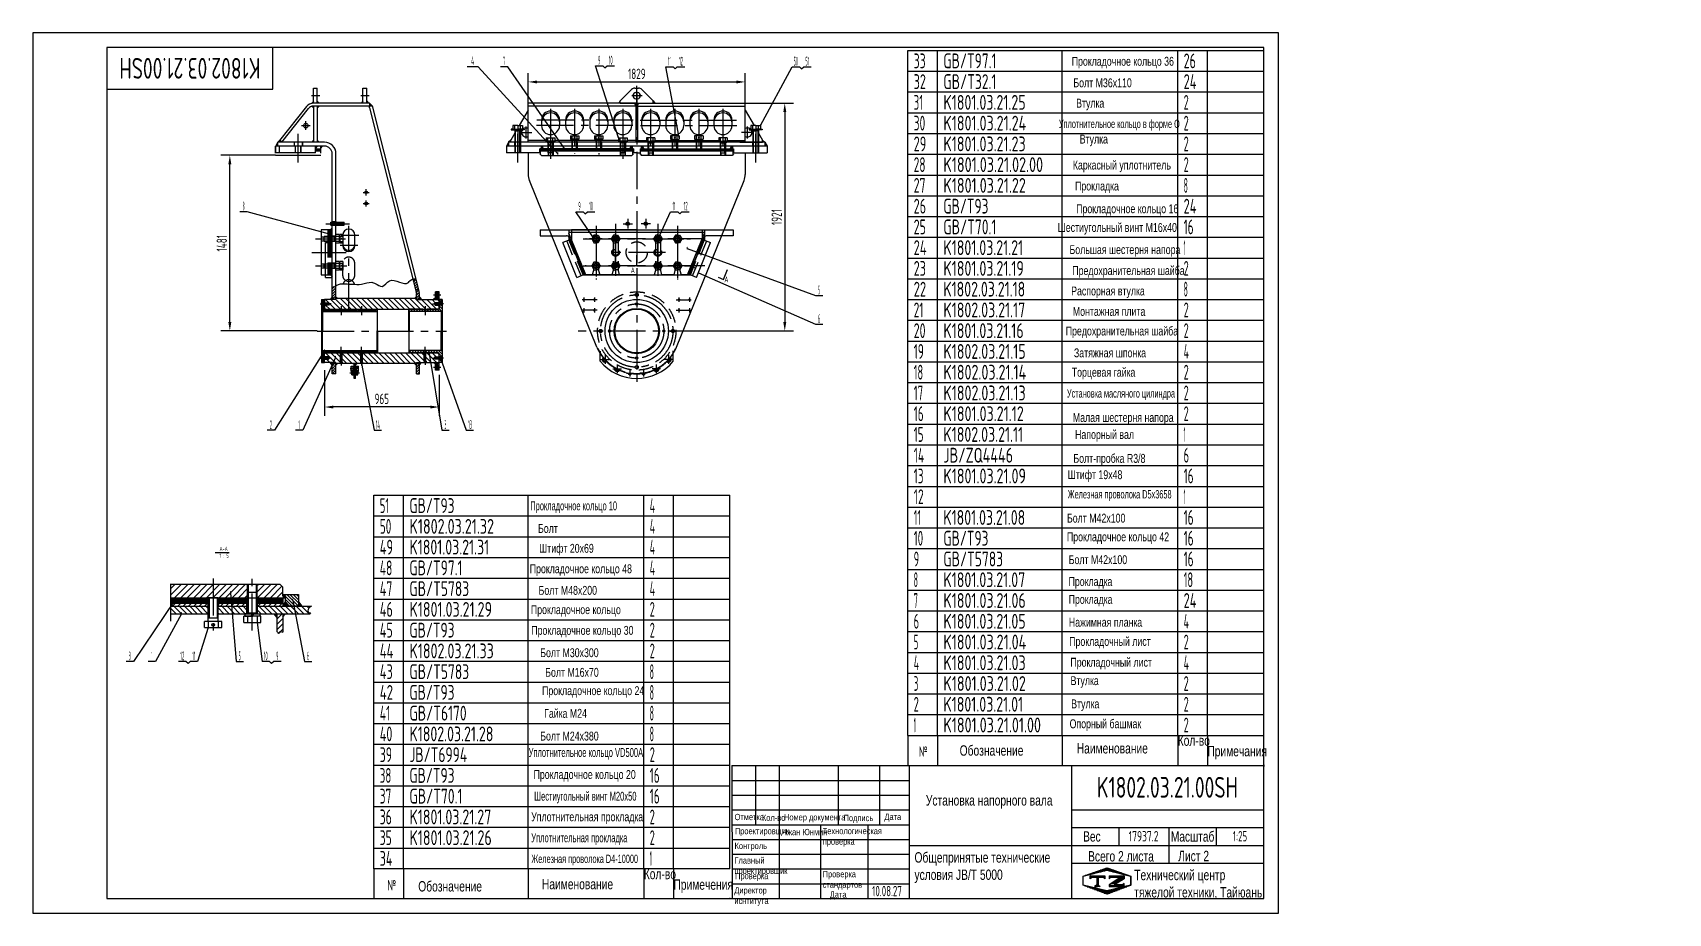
# Model space of a CAD drawing. Header units: millimetres. Extents: x 0 to 13784, y 0 to 7425.
import ezdxf
from ezdxf.enums import TextEntityAlignment as Align

# ---------------------------------------------------------------- set-up
doc = ezdxf.new("R2010")
doc.units = ezdxf.units.MM
doc.header["$LTSCALE"] = 250
doc.linetypes.add('F', pattern=[0.75, 0.5, -0.25])
doc.linetypes.add('G', pattern=[2, 1.25, -0.25, 0.25, -0.25])
for name, color, linetype in [('01', 7, 'Continuous'), ('02', 1, 'Continuous'), ('04', 2, 'F'), ('05', 142, 'G'), ('08', 1, 'Continuous'), ('11', 3, 'Continuous'), ('THICK', 7, 'Continuous')]:
    doc.layers.add(name, color=color, linetype=linetype)
doc.styles.get("Standard").update_dxf_attribs({"font": 'isocp', "width": 0.707, "bigfont": 'intecad.shx'})
doc.dimstyles.new('INTE', dxfattribs={"dimscale": 25, "dimtxt": 3.5, "dimasz": 3, "dimexe": 3, "dimexo": 0, "dimgap": 1, "dimtad": 1, "dimdec": 1, "dimdsep": 46, "dimtxsty": 'Standard', "dimcen": 0, "dimclrd": 1, "dimclre": 1, "dimclrt": 3, "dimaunit": 1, "dimadec": 0, "dimazin": 0, "dimtfac": 1, "dimtdec": 1, "dimtmove": 0, "dimatfit": 0, "dimfxl": 1, "dimarcsym": 0})
pattern_1 = [(45, (-1362.769, 2815.774), (-11.22532, 11.22532), [])]
pattern_2 = [(45, (1876.245, 3946.986), (-7.07107, 7.07107), [])]
pattern_3 = [(45, (-9660.398, -705.173), (-22.45064, 22.45064), [])]

msp = doc.modelspace()

# ---------------------------------------------------------------- texts
at = {"layer": '01', "attachment_point": 1}
for s, insert, char_height in [('{\\fArial|b0|i0|c204|p34;\\C3;Прокладочное кольцо 36}', (8756.74, 7221.35), 75), ('{\\fArial|b0|i0|c204|p34;\\C3;Болт М36х110}', (8770.7, 7040.03), 75), ('{\\fArial|b0|i0|c204|p34;\\C3;Втулка}', (8793.96, 6868.01), 75), ('{\\fArial|b0|i0|c204|p34;\\W0.607;\\C3;Уплотнительное кольцо в форме О}', (8648.95, 6691.35), 70), ('{\\fArial|b0|i0|c204|p34;\\C3;Втулка}', (8824.44, 6565.59), 75), ('{\\fArial|b0|i0|c204|p34;\\C3;Каркасный уплотнитель}', (8766.06, 6346.45), 75), ('{\\fArial|b0|i0|c204|p34;\\C3;Прокладка}', (8784.67, 6169.79), 75), ('{\\fArial|b0|i0|c204|p34;\\C3;Прокладочное кольцо 16}', (8793.96, 5978.01), 75), ('{\\fArial|b0|i0|c204|p34;\\C3;Шестиугольный винт М16х40}', (8638.88, 5820.3), 75), ('{\\fArial|b0|i0|c204|p34;\\C3;Большая шестерня напора}', (8738.11, 5633.41), 75), ('{\\fArial|b0|i0|c204|p34;\\C3;Предохранительная шайба}', (8761.38, 5456.75), 75), ('{\\fArial|b0|i0|c204|p34;\\C3;Распорная втулка}', (8752.07, 5284.73), 75), ('{\\fArial|b0|i0|c204|p34;\\C3;Монтажная плита}', (8766.03, 5112.71), 75), ('{\\fArial|b0|i0|c204|p34;\\C3;Предохранительная шайба}', (8706.22, 4947.15), 75), ('{\\fArial|b0|i0|c204|p34;\\C3;Затяжная шпонка}', (8775.37, 4762.79), 75), ('{\\fArial|b0|i0|c204|p34;\\C3;Торцевая гайка}', (8756.94, 4599.48), 75), ('{\\fArial|b0|i0|c204|p34;\\W0.607;\\C3;Установка масляного цилиндра}', (8716.1, 4418.53), 70), ('{\\fArial|b0|i0|c204|p34;\\C3;Малая шестерня напора}', (8766.24, 4218.26), 75), ('{\\fArial|b0|i0|c204|p34;\\C3;Напорный вал}', (8784.86, 4074.13), 75), ('{\\fArial|b0|i0|c204|p34;\\C3;Болт-пробка \\fArial|b0|i0|c0|p34;R3/8}', (8770.91, 3873.31), 75), ('{\\fArial|b0|i0|c204|p34;\\C3;Штифт 19х48}', (8723.25, 3735.64), 75), ('{\\fArial|b0|i0|c204|p34;\\W0.6;\\C3;Прокладочное кольцо 10}', (4193.77, 3472.87), 75), ('{\\fArial|b0|i0|c204|p34;\\W0.607;\\C3;Железная проволока \\fArial|b0|i0|c0|p34;D5x3658}', (8723.51, 3567.92), 70), ('{\\fArial|b0|i0|c204|p34;\\C3;Болт М42х100}', (8716.74, 3369.4), 75), ('{\\fArial|b0|i0|c204|p34;\\C3;Болт}', (4258.91, 3282.25), 75), ('{\\fArial|b0|i0|c204|p34;\\C3;Прокладочное кольцо 42}', (8716.16, 3211.76), 75), ('{\\fArial|b0|i0|c204|p34;\\C3;Штифт 20х69}', (4268.22, 3114.89), 75), ('{\\fArial|b0|i0|c204|p34;\\C3;Прокладочное кольцо 48}', (4189.14, 2942.3), 75), ('{\\fArial|b0|i0|c204|p34;\\C3;Болт М42х100}', (8731.64, 3019.13), 75), ('{\\fArial|b0|i0|c204|p34;\\C3;Болт М48х200}', (4263.6, 2760.52), 75), ('{\\fArial|b0|i0|c204|p34;\\C3;Прокладка}', (8730.12, 2834.87), 75), ('{\\fArial|b0|i0|c204|p34;\\C3;Прокладка}', (8730.66, 2684.43), 75), ('{\\fArial|b0|i0|c204|p34;\\C3;Прокладочное кольцо}', (4198.46, 2597.8), 75), ('{\\fArial|b0|i0|c204|p34;\\C3;Нажимная планка}', (8732.15, 2491.49), 75), ('{\\fArial|b0|i0|c204|p34;\\C3;Прокладочное кольцо 30}', (4201.85, 2423.16), 75), ('{\\fArial|b0|i0|c204|p34;\\C3;Болт М30х300}', (4277.63, 2234.76), 75), ('{\\fArial|b0|i0|c204|p34;\\C3;Прокладочный лист}', (8735.35, 2329.79), 75), ('{\\fArial|b0|i0|c204|p34;\\C3;Болт М16х70}', (4319.43, 2069.13), 75), ('{\\fArial|b0|i0|c204|p34;\\C3;Прокладочный лист}', (8745.9, 2154.07), 75), ('{\\fArial|b0|i0|c204|p34;\\C3;Втулка}', (8747.14, 1999.18), 75), ('{\\fArial|b0|i0|c204|p34;\\C3;Прокладочное кольцо 24}', (4292.98, 1914.62), 75), ('{\\fArial|b0|i0|c204|p34;\\C3;Втулка}', (8752.31, 1803.33), 75), ('{\\fArial|b0|i0|c204|p34;\\C3;Гайка М24}', (4310.2, 1723.36), 75), ('{\\fArial|b0|i0|c204|p34;\\C3;Болт М24х380}', (4277.59, 1531.91), 75), ('{\\fArial|b0|i0|c204|p34;\\C3;Опорный башмак}', (8738.84, 1635.47), 75), ('{\\fArial|b0|i0|c204|p34;\\W0.607;\\C3;Уплотнительное кольцо \\fArial|b0|i0|c0|p34;VD500A}', (4179.35, 1393.42), 75), ('{\\Fisocp,intecad|c204;№}', (7467.96, 1407.23), 87.5), ('{\\fArial|b0|i0|c204|p34;Обозначение}', (7812.29, 1416.53), 87.5), ('{\\fArial|b0|i0|c204|p34;Наименование}', (8798.75, 1435.12), 87.5), ('{\\fArial|b0|i0|c204|p34;Кол-во}', (9650, 1500), 87.5), ('{\\fArial|b0|i0|c204|p34;Примечания}', (9900, 1411.01), 87.5), ('{\\fArial|b0|i0|c204|p34;\\C3;Прокладочное кольцо 20}', (4221.08, 1207.88), 75), ('{\\fArial|b0|i0|c204|p34;\\W0.607;\\C3;Шестиугольный винт М20х50}', (4226.39, 1024.55), 75), ('{\\fArial|b0|i0|c204|p34;\\C3;Установка напорного вала}', (7527.39, 996.2), 87.5), ('{\\fArial|b0|i0|c204|p34;\\C3;Уплотнительная прокладка}', (4201.15, 851.16), 75), ('{\\fArial|b0|i0|c204|p34;Отметка}', (5915.62, 838.46), 53.0659), ('{\\fArial|b0|i0|c204|p34;Кол-во}', (6145.75, 832.36), 53.0659), ('{\\fArial|b0|i0|c204|p34;Номер документа}', (6332.16, 836.44), 53.0659), ('{\\fArial|b0|i0|c204|p34;Подпись}', (6834.1, 830.32), 53.0659), ('{\\fArial|b0|i0|c204|p34;Дата}', (7178.28, 840.5), 53.0659), ('{\\fArial|b0|i0|c204|p34;Проектировщик}', (5917.95, 719.93), 53.0659), ('{\\fArial|b0|i0|c204|p34;\\C3;Чжан Юнмин}', (6315.87, 711.77), 53.0659), ('{\\fArial|b0|i0|c204|p34;Технологическая\\Pпроверка}', (6658.22, 720.33), 53.0659), ('{\\fArial|b0|i0|c204|p34;Вес}', (8852.92, 691.39), 86.6743), ('{\\fArial|b0|i0|c204|p34;\\W0.607;\\C3;Уплотнительная прокладка}', (4201.46, 674), 75), ('{\\fArial|b0|i0|c204|p34;Контроль}', (5914.91, 594.93), 53.0659), ('{\\fArial|b0|i0|c204|p34;\\W0.607;\\C3;Железная проволока \\fArial|b0|i0|c0|p34;D4-10000}', (4203.12, 494.55), 70), ('{\\fArial|b0|i0|c204|p34;Главный\\Pпроектировщик}', (5914.44, 472.79), 53.0659), ('{\\fArial|b0|i0|c204|p34;Общепринятые технические\\Pусловия \\fArial|b0|i0|c0|p34;JB/T 5000}', (7431.41, 515.12), 87.5), ('{\\fArial|b0|i0|c204|p34;Всего 2 листа}', (8894.64, 524.62), 87.5), ('{\\fArial|b0|i0|c204|p34;Лист 2}', (9654.42, 526.9), 87.5), ('{\\Fisocp,intecad|c204;№}', (2988.66, 280.69), 87.5), ('{\\fArial|b0|i0|c204|p34;Обозначение}', (3249.23, 271.39), 87.5), ('{\\fArial|b0|i0|c204|p34;Наименование}', (4291.53, 289.99), 87.5), ('{\\fArial|b0|i0|c204|p34;Кол-во}', (5150, 375), 87.5), ('{\\fArial|b0|i0|c204|p34;Проверка}', (5919.62, 340.82), 53.0659), ('{\\fArial|b0|i0|c204|p34;Проверка\\Pстандартов}', (6657.71, 356.58), 53.0659), ('{\\fArial|b0|i0|c204|p34;Технический центр\\Pтяжелой техники, Тайюань}', (9283.69, 366.85), 87.5), ('{\\fArial|b0|i0|c204|p34;Директор\\Pиснтитута}', (5913.62, 220.25), 53.0659), ('{\\fArial|b0|i0|c204|p34;Дата}', (6718, 184.78), 53.0659)]:
    msp.add_mtext(s, dxfattribs=dict(at, insert=insert, char_height=char_height))
at = {"layer": '01', "insert": (5400, 286.01), "char_height": 87.5, "width": 11.5864, "attachment_point": 1}
msp.add_mtext('{\\fArial|b0|i0|c204|p34;Примечения}', dxfattribs=at)
at = {"layer": '02', "width": 0.605172}
for p, p2 in [((6128.85, 6631.68), (6140.85, 6631.68)), ((4931.04, 6527.18), (4943.04, 6527.18)), ((5441.06, 6530.09), (5453.06, 6530.09)), ((4419.55, 6394.26), (4431.55, 6394.26)), ((4481.09, 6429.18), (4493.09, 6429.18)), ((2494.68, 5716.03), (2506.68, 5716.03)), ((5279.79, 5709.18), (5291.79, 5709.18)), ((5509.31, 5596.57), (5521.31, 5596.57)), ((5604.49, 5391.29), (5616.49, 5391.29)), ((2452.81, 4731.68), (2464.81, 4731.68)), ((2545.99, 4676.17), (2557.99, 4676.17)), ((3333.11, 4725.93), (3345.11, 4725.93)), ((3430.88, 4671.18), (3442.88, 4671.18)), ((2765.68, 4626.68), (2777.68, 4626.68)), ((1192.15, 2630.7), (1204.15, 2630.7)), ((1661.72, 2692.36), (1673.72, 2692.36)), ((2185.1, 2627.93), (2197.1, 2627.93)), ((1246.63, 2515.7), (1258.63, 2515.7)), ((1472.82, 2398.7), (1484.82, 2398.7)), ((1886.82, 2442.7), (1898.82, 2442.7))]:
    msp.add_text('●', height=20, dxfattribs=at).set_placement(p, p2, align=Align.FIT)
at = {"layer": '02', "color": 1, "linetype": 'Continuous', "width": 0.605172}
msp.add_text('●', height=20, dxfattribs=at).set_placement((4714.92, 5692.93), (4726.92, 5692.93), align=Align.FIT)
at = {"layer": '02', "color": 3, "insert": (11058.02, 6952.48), "char_height": 35, "attachment_point": 7}
msp.add_mtext('  \\P ', dxfattribs=at)
at = {"layer": '05', "insert": (9592.29, 690.98), "char_height": 86.709, "attachment_point": 1}
msp.add_mtext('{\\fArial|b0|i0|c204|p34;\\C0;Масштаб}', dxfattribs=at)
at = {"layer": '11', "width": 0.696129}
msp.add_text('K1802.03.21.00SH', height=175, rotation=180, dxfattribs=at).set_placement((1919.19, 7212.5), (730.81, 7212.5), align=Align.FIT)
at = {"layer": '11'}
for s, height, width, p, p2 in [('4', 74.25, 0.543846, (3695.22, 7152.8), (3721.47, 7152.8)), ('7', 74.25, 0.342788, (3965.2, 7147.8), (3979.2, 7147.8)), ('9', 74.25, 0.386352, (4765.32, 7156.09), (4783.15, 7156.09)), ('10', 74.246, 0.40405, (4855.83, 7156.09), (4887.35, 7156.09)), ('11', 74.246, 0.388157, (5354.05, 7147.8), (5378.54, 7147.8)), ('12', 74.246, 0.407643, (5446.85, 7147.8), (5480.45, 7147.8)), ('50', 74.246, 0.400576, (6412.64, 7147.8), (6449.84, 7147.8)), ('51', 74.246, 0.404, (6512.85, 7147.8), (6544.35, 7147.8)), ('33', 125, 0.624881, (7425, 7125), (7525.87, 7125)), ('GB/T97.1', 125, 0.693525, (7675, 7125), (8121.76, 7125)), ('26', 125, 0.639213, (9700, 7125), (9803.84, 7125)), ('32', 125, 0.626049, (7425, 6950), (7527.52, 6950)), ('GB/T32.1', 125, 0.693516, (7675, 6950), (8121.45, 6950)), ('24', 125, 0.641743, (9700, 6950), (9808.29, 6950)), ('31', 125, 0.606, (7425, 6775), (7504.54, 6775)), ('K1801.03.21.25', 125, 0.693738, (7675, 6775), (8368.43, 6775)), ('2', 125, 0.562593, (9700, 6775), (9742.9, 6775)), ('30', 125, 0.622213, (7425, 6600), (7522.28, 6600)), ('K1801.03.21.24', 125, 0.693834, (7675, 6600), (8373.6, 6600)), ('2', 125, 0.562593, (9700, 6600), (9742.9, 6600)), ('29', 125, 0.640341, (7425, 6425), (7530.78, 6425)), ('K1801.03.21.23', 125, 0.693738, (7675, 6425), (8368.43, 6425)), ('2', 125, 0.562593, (9700, 6425), (9742.9, 6425)), ('28', 125, 0.636523, (7425, 6250), (7524.46, 6250)), ('K1801.03.21.02.00', 125, 0.696017, (7675, 6250), (8515.07, 6250)), ('2', 125, 0.562593, (9700, 6250), (9742.9, 6250)), ('27', 125, 0.636523, (7425, 6075), (7524.46, 6075)), ('K1801.03.21.22', 125, 0.693769, (7675, 6075), (8370.07, 6075)), ('8', 125, 0.514182, (9700, 6075), (9735.35, 6075)), ('8', 74.25, 0.342788, (1770.8, 5925.85), (1784.8, 5925.85)), ('9', 74.25, 0.386352, (4599.5, 5925.85), (4617.33, 5925.85)), ('10', 74.246, 0.40405, (4690.01, 5925.85), (4721.53, 5925.85)), ('11', 74.246, 0.388157, (5393.25, 5925.85), (5417.75, 5925.85)), ('12', 74.246, 0.407643, (5486.06, 5925.85), (5519.65, 5925.85)), ('26', 125, 0.639213, (7425, 5900), (7528.84, 5900)), ('GB/T93', 125, 0.691199, (7675, 5900), (8054.72, 5900)), ('24', 125, 0.641743, (9700, 5900), (9808.29, 5900)), ('25', 125, 0.638783, (7425, 5725), (7528.12, 5725)), ('GB/T70.1', 125, 0.693516, (7675, 5725), (8121.45, 5725)), ('16', 125, 0.610556, (9700, 5725), (9783.92, 5725)), ('24', 125, 0.641743, (7425, 5550), (7533.29, 5550)), ('K1801.03.21.21', 125, 0.693325, (7675, 5550), (8347.09, 5550)), ('1', 125, 0.404, (9700, 5550), (9717.67, 5550)), ('23', 125, 0.638783, (7425, 5375), (7528.12, 5375)), ('K1801.03.21.19', 125, 0.69345, (7675, 5375), (8353.42, 5375)), ('2', 125, 0.562593, (9700, 5375), (9742.9, 5375)), ('5', 74.25, 0.351791, (6619.69, 5218.09), (6635.14, 5218.09)), ('22', 125, 0.639754, (7425, 5200), (7529.76, 5200)), ('K1802.03.21.18', 125, 0.693669, (7675, 5200), (8364.77, 5200)), ('8', 125, 0.514182, (9700, 5200), (9735.35, 5200)), ('21', 125, 0.623098, (7425, 5025), (7506.78, 5025)), ('K1802.03.21.17', 125, 0.693669, (7675, 5025), (8364.77, 5025)), ('2', 125, 0.562593, (9700, 5025), (9742.9, 5025)), ('6', 74.25, 0.400463, (6618.5, 4977.38), (6636.33, 4977.38)), ('20', 125, 0.636567, (7425, 4850), (7524.53, 4850)), ('K1801.03.21.16', 125, 0.693412, (7675, 4850), (8351.48, 4850)), ('2', 125, 0.562593, (9700, 4850), (9742.9, 4850)), ('19', 125, 0.612447, (7425, 4675), (7510.86, 4675)), ('K1802.03.21.15', 125, 0.693738, (7675, 4675), (8368.43, 4675)), ('4', 125, 0.543846, (9700, 4675), (9744.19, 4675)), ('18', 125, 0.606, (7425, 4500), (7504.54, 4500)), ('K1802.03.21.14', 125, 0.693834, (7675, 4500), (8373.6, 4500)), ('2', 125, 0.562593, (9700, 4500), (9742.9, 4500)), ('17', 125, 0.606, (7425, 4325), (7504.54, 4325)), ('K1802.03.21.13', 125, 0.693738, (7675, 4325), (8368.43, 4325)), ('2', 125, 0.562593, (9700, 4325), (9742.9, 4325)), ('16', 125, 0.610556, (7425, 4150), (7508.92, 4150)), ('K1801.03.21.12', 125, 0.69343, (7675, 4150), (8352.4, 4150)), ('2', 125, 0.562593, (9700, 4150), (9742.9, 4150)), ('2', 74.25, 0.375062, (1999.22, 4083.04), (2016.21, 4083.04)), ('1', 74.25, 0.269333, (2241.09, 4083.04), (2248.09, 4083.04)), ('14', 74.246, 0.409855, (2891.31, 4083.04), (2926.31, 4083.04)), ('3', 74.25, 0.351791, (3471.04, 4083.04), (3486.49, 4083.04)), ('13', 74.246, 0.406555, (3668.79, 4083.04), (3701.73, 4083.04)), ('15', 125, 0.609833, (7425, 3975), (7508.2, 3975)), ('K1802.03.21.11', 125, 0.693325, (7675, 3975), (8347.09, 3975)), ('1', 125, 0.404, (9700, 3975), (9717.67, 3975)), ('14', 125, 0.614783, (7425, 3800), (7513.38, 3800)), ('JB/ZQ4446', 125, 0.691404, (7675, 3800), (8262.66, 3800)), ('6', 125, 0.600695, (9700, 3800), (9745.02, 3800)), ('13', 125, 0.609833, (7425, 3625), (7508.2, 3625)), ('K1801.03.21.09', 125, 0.693788, (7675, 3625), (8371.09, 3625)), ('16', 125, 0.610556, (9700, 3625), (9783.92, 3625)), ('51', 125, 0.606, (2925, 3375), (3004.54, 3375)), ('GB/T93', 125, 0.691199, (3175, 3375), (3554.72, 3375)), ('4', 125, 0.543846, (5200, 3375), (5244.19, 3375)), ('12', 125, 0.611465, (7425, 3450), (7509.85, 3450)), ('1', 125, 0.404, (9700, 3450), (9717.67, 3450)), ('50', 125, 0.622213, (2925, 3200), (3022.28, 3200)), ('K1802.03.21.32', 125, 0.694091, (3175, 3200), (3887.75, 3200)), ('4', 125, 0.543846, (5200, 3200), (5244.19, 3200)), ('11', 125, 0.582235, (7425, 3275), (7486.86, 3275)), ('K1801.03.21.08', 125, 0.693669, (7675, 3275), (8364.77, 3275)), ('16', 125, 0.610556, (9700, 3275), (9783.92, 3275)), ('10', 125, 0.606076, (7425, 3100), (7504.61, 3100)), ('GB/T93', 125, 0.691199, (7675, 3100), (8054.72, 3100)), ('16', 125, 0.610556, (9700, 3100), (9783.92, 3100)), ('49', 125, 0.632401, (2925, 3025), (3037.38, 3025)), ('K1801.03.21.31', 125, 0.693325, (3175, 3025), (3847.09, 3025)), ('4', 125, 0.543846, (5200, 3025), (5244.19, 3025)), ('9', 125, 0.579528, (7425, 2925), (7470.03, 2925)), ('GB/T5783', 125, 0.695009, (7675, 2925), (8178.14, 2925)), ('16', 125, 0.610556, (9700, 2925), (9783.92, 2925)), ('48', 125, 0.628444, (2925, 2850), (3031.05, 2850)), ('GB/T97.1', 125, 0.693525, (3175, 2850), (3621.76, 2850)), ('4', 125, 0.543846, (5200, 2850), (5244.19, 2850)), ('47', 125, 0.628444, (2925, 2675), (3031.05, 2675)), ('GB/T5783', 125, 0.695009, (3175, 2675), (3678.14, 2675)), ('4', 125, 0.543846, (5200, 2675), (5244.19, 2675)), ('8', 125, 0.514182, (7425, 2750), (7460.35, 2750)), ('K1801.03.21.07', 125, 0.693669, (7675, 2750), (8364.77, 2750)), ('18', 125, 0.606, (9700, 2750), (9779.54, 2750)), ('46', 125, 0.631229, (2925, 2500), (3035.43, 2500)), ('K1801.03.21.29', 125, 0.693788, (3175, 2500), (3871.09, 2500)), ('2', 125, 0.562593, (5200, 2500), (5242.9, 2500)), ('7', 125, 0.514182, (7425, 2575), (7460.35, 2575)), ('K1801.03.21.06', 125, 0.693751, (7675, 2575), (8369.15, 2575)), ('24', 125, 0.641743, (9700, 2575), (9808.29, 2575)), ('6', 125, 0.600695, (7425, 2400), (7470.02, 2400)), ('K1801.03.21.05', 125, 0.693738, (7675, 2400), (8368.43, 2400)), ('4', 125, 0.543846, (9700, 2400), (9744.19, 2400)), ('45', 125, 0.630783, (2925, 2325), (3034.71, 2325)), ('GB/T93', 125, 0.691199, (3175, 2325), (3554.72, 2325)), ('2', 125, 0.562593, (5200, 2325), (5242.9, 2325)), ('5', 125, 0.527686, (7425, 2225), (7464.01, 2225)), ('K1801.03.21.04', 125, 0.693834, (7675, 2225), (8373.6, 2225)), ('2', 125, 0.562593, (9700, 2225), (9742.9, 2225)), ('8', 74.25, 0.342788, (811.25, 2133.63), (825.25, 2133.63)), ('1', 74.25, 0.269333, (1001.16, 2133.63), (1008.16, 2133.63)), ('12', 74.246, 0.407643, (1243.74, 2133.63), (1277.34, 2133.63)), ('11', 74.246, 0.388157, (1345.65, 2133.63), (1370.15, 2133.63)), ('5', 74.25, 0.351791, (1736.66, 2133.63), (1752.11, 2133.63)), ('10', 74.246, 0.40405, (1948.72, 2133.63), (1980.25, 2133.63)), ('9', 74.25, 0.386352, (2052.93, 2133.63), (2070.76, 2133.63)), ('6', 74.25, 0.400463, (2311.54, 2133.63), (2329.36, 2133.63)), ('44', 125, 0.633862, (2925, 2150), (3039.89, 2150)), ('K1802.03.21.33', 125, 0.694061, (3175, 2150), (3886.1, 2150)), ('2', 125, 0.562593, (5200, 2150), (5242.9, 2150)), ('43', 125, 0.630783, (2925, 1975), (3034.71, 1975)), ('GB/T5783', 125, 0.695009, (3175, 1975), (3678.14, 1975)), ('8', 125, 0.514182, (5200, 1975), (5235.35, 1975)), ('4', 125, 0.543846, (7425, 2050), (7469.19, 2050)), ('K1801.03.21.03', 125, 0.693738, (7675, 2050), (8368.43, 2050)), ('4', 125, 0.543846, (9700, 2050), (9744.19, 2050)), ('3', 125, 0.527686, (7425, 1875), (7464.01, 1875)), ('K1801.03.21.02', 125, 0.693769, (7675, 1875), (8370.07, 1875)), ('2', 125, 0.562593, (9700, 1875), (9742.9, 1875)), ('42', 125, 0.63179, (2925, 1800), (3036.36, 1800)), ('GB/T93', 125, 0.691199, (3175, 1800), (3554.72, 1800)), ('8', 125, 0.514182, (5200, 1800), (5235.35, 1800)), ('2', 125, 0.562593, (7425, 1700), (7467.9, 1700)), ('K1801.03.21.01', 125, 0.693325, (7675, 1700), (8347.09, 1700)), ('2', 125, 0.562593, (9700, 1700), (9742.9, 1700)), ('41', 125, 0.614783, (2925, 1625), (3013.38, 1625)), ('GB/T6170', 125, 0.694489, (3175, 1625), (3656.87, 1625)), ('8', 125, 0.514182, (5200, 1625), (5235.35, 1625)), ('40', 125, 0.62849, (2925, 1450), (3031.12, 1450)), ('K1802.03.21.28', 125, 0.693996, (3175, 1450), (3882.44, 1450)), ('8', 125, 0.514182, (5200, 1450), (5235.35, 1450)), ('1', 125, 0.404, (7425, 1525), (7442.68, 1525)), ('K1801.03.21.01.00', 125, 0.695785, (7675, 1525), (8497.4, 1525)), ('2', 125, 0.562593, (9700, 1525), (9742.9, 1525)), ('39', 125, 0.626756, (2925, 1275), (3028.54, 1275)), ('JB/T6994', 125, 0.688253, (3175, 1275), (3661.68, 1275)), ('2', 125, 0.562593, (5200, 1275), (5242.9, 1275)), ('38', 125, 0.62216, (2925, 1100), (3022.21, 1100)), ('GB/T93', 125, 0.691199, (3175, 1100), (3554.72, 1100)), ('16', 125, 0.610556, (5200, 1100), (5283.92, 1100)), ('K1802.03.21.00SH', 175, 0.696129, (8968.31, 975), (10156.69, 975)), ('37', 125, 0.62216, (2925, 925), (3022.21, 925)), ('GB/T70.1', 125, 0.693516, (3175, 925), (3621.45, 925)), ('16', 125, 0.610556, (5200, 925), (5283.92, 925)), ('36', 125, 0.625398, (2925, 750), (3026.6, 750)), ('K1801.03.21.27', 125, 0.693669, (3175, 750), (3864.77, 750)), ('2', 125, 0.562593, (5200, 750), (5242.9, 750)), ('35', 125, 0.624881, (2925, 575), (3025.87, 575)), ('K1801.03.21.26', 125, 0.693751, (3175, 575), (3869.15, 575)), ('2', 125, 0.562593, (5200, 575), (5242.9, 575)), ('17937.2', 87.5, 0.681831, (9236.81, 606.25), (9488.19, 606.25)), ('1:25', 87.5, 0.656293, (10114.95, 606.25), (10235.05, 606.25)), ('34', 125, 0.628444, (2925, 400), (3031.05, 400)), ('1', 125, 0.404, (5200, 400), (5217.68, 400)), ('10.08.27', 87.5, 0.642055, (7075, 143.75), (7325, 143.75))]:
    msp.add_text(s, height=height, dxfattribs=dict(at, width=width)).set_placement(p, p2, align=Align.FIT)
at = {"layer": '11', "width": 0.707}
for p in [(5040.24, 5382.68), (5828.93, 5305.16)]:
    msp.add_text('A', height=49, dxfattribs=at).set_placement(p, align=Align.BOTTOM_LEFT)
at = {"layer": '11', "color": 3, "insert": (13784.47, 5788.94), "char_height": 35, "attachment_point": 9}
msp.add_mtext(' \\P  ', dxfattribs=at)
at = {"layer": '11', "insert": (1574.77, 3090.22), "char_height": 35, "width": 534.066, "attachment_point": 1}
msp.add_mtext('A-A\\P1 : 5', dxfattribs=at)

# ---------------------------------------------------------------- blocks, each defined once
blk = doc.blocks.new('*D33')
at = {"layer": '08', "color": 1, "lineweight": -2}
for p, q in [((2460, 4580), (2460, 4194)), ((3425, 4541), (3425, 4194)), ((3350, 4269), (2535, 4269))]:
    blk.add_line(p, q, dxfattribs=at)
at = {"layer": '08', "color": 1}
for points in [[(2535, 4281), (2535, 4256), (2460, 4269)], [(3350, 4281), (3350, 4256), (3425, 4269)]]:
    blk.add_solid(points, dxfattribs=at)
at = {"layer": 'Defpoints', "color": 0}
for p in [(2460, 4580), (3425, 4541), (2460, 4269)]:
    blk.add_point(p, dxfattribs=at)
at = {"layer": '08', "color": 3, "insert": (2942, 4338), "char_height": 87.5, "attachment_point": 5}
blk.add_mtext('965', dxfattribs=at)
blk = doc.blocks.new('*D34')
at = {"layer": '08', "color": 1, "lineweight": -2}
for p, q in [((4176, 6831), (4176, 7085)), ((6005, 6831), (6005, 7085)), ((4251, 7010), (5930, 7010))]:
    blk.add_line(p, q, dxfattribs=at)
at = {"layer": '08', "color": 1}
for points in [[(4251, 7022), (4251, 6997), (4176, 7010)], [(5930, 7022), (5930, 6997), (6005, 7010)]]:
    blk.add_solid(points, dxfattribs=at)
at = {"layer": 'Defpoints', "color": 0}
for p in [(6005, 7010), (4176, 6831), (6005, 6831)]:
    blk.add_point(p, dxfattribs=at)
at = {"layer": '08', "color": 3, "insert": (5091, 7078), "char_height": 87.5, "attachment_point": 5}
blk.add_mtext('1829', dxfattribs=at)
blk = doc.blocks.new('*D35')
at = {"layer": '08', "color": 1, "lineweight": -2}
for p, q in [((6005, 6831), (6413, 6831)), ((6338, 6756), (6338, 4985)), ((5664, 4910), (6413, 4910))]:
    blk.add_line(p, q, dxfattribs=at)
at = {"layer": '08', "color": 1}
for points in [[(6326, 6756), (6351, 6756), (6338, 6831)], [(6326, 4985), (6351, 4985), (6338, 4910)]]:
    blk.add_solid(points, dxfattribs=at)
at = {"layer": 'Defpoints', "color": 0}
for p in [(6005, 6831), (5664, 4910), (6338, 4910)]:
    blk.add_point(p, dxfattribs=at)
at = {"layer": '08', "color": 3, "insert": (6270, 5870), "char_height": 87.5, "attachment_point": 5, "rotation": 90}
blk.add_mtext('1921', dxfattribs=at)
blk = doc.blocks.new('*U36')
at = {"layer": '01'}
for p, q in [((-31.7, 10.5), (-31.7, 0)), ((0, 10.5), (-31.7, 10.5)), ((-31.7, 0), (0, 0)), ((0, 0), (-6.1, 10.5)), ((0, 10.5), (6.1, 0)), ((0, 10.5), (31.7, 10.5)), ((31.7, 0), (0, 0)), ((31.7, 10.5), (31.7, 0))]:
    blk.add_line(p, q, dxfattribs=at)
at = {"layer": '05'}
blk.add_line((0, 12.6), (0, -2.1), dxfattribs=at)
blk = doc.blocks.new('er')
at = {"layer": '01', "color": 7, "linetype": 'Continuous'}
for p, q in [((3921, 4125), (3993, 4125)), ((3921, 4125), (3921, 4099)), ((3993, 4099), (3921, 4099)), ((3993, 4125), (3993, 4099))]:
    blk.add_line(p, q, dxfattribs=at)
at = {"layer": '01'}
for p, q in [((3936, 4099), (3936, 4125)), ((3978, 4099), (3978, 4125))]:
    blk.add_line(p, q, dxfattribs=at)
at = {"layer": '04', "color": 2, "linetype": 'F'}
for p, q in [((3936, 4088), (3936, 3999)), ((3978, 4085), (3936, 4085)), ((3978, 3999), (3936, 3999)), ((3940, 3999), (3940, 4085)), ((3974, 3999), (3974, 4085)), ((3978, 4088), (3978, 3999))]:
    blk.add_line(p, q, dxfattribs=at)
at = {"layer": '04', "rotation": 180}
blk.add_blockref('*U36', (3957, 4099), dxfattribs=at)
blk = doc.blocks.new('*D40')
at = {"layer": '08', "color": 1, "lineweight": -2}
for p, q in [((2047, 6391), (1586, 6391)), ((1661, 4985), (1661, 6316)), ((2396, 4910), (1586, 4910))]:
    blk.add_line(p, q, dxfattribs=at)
at = {"layer": '08', "color": 1}
for points in [[(1649, 6316), (1674, 6316), (1661, 6391)], [(1649, 4985), (1674, 4985), (1661, 4910)]]:
    blk.add_solid(points, dxfattribs=at)
at = {"layer": 'Defpoints', "color": 0}
for p in [(1661, 6391), (2047, 6391), (2396, 4910)]:
    blk.add_point(p, dxfattribs=at)
at = {"layer": '08', "color": 3, "insert": (1593, 5650), "char_height": 87.5, "attachment_point": 5, "rotation": 90}
blk.add_mtext('1481', dxfattribs=at)
blk = doc.blocks.new('*U94', base_point=(251.96, 168.31))
at = {"layer": '01'}
for p, q in [((251.96, 168.31), (251.96, 182.31)), ((195.96, 168.31), (251.96, 168.31))]:
    blk.add_line(p, q, dxfattribs=at)
blk = doc.blocks.new('*U95')
at = {"layer": '04'}
blk.add_blockref('*U94', (0, 0), dxfattribs=at)
blk = doc.blocks.new('*U96')
at = {"layer": '01'}
for points in [[(415, 292), (25, 292)], [(25, 292), (25, 5)], [(415, 5), (415, 292)], [(25, 5), (415, 5)]]:
    blk.add_lwpolyline(points, dxfattribs=at)
at = {"layer": '02'}
for points in [[(420, 297), (0, 297)], [(0, 297), (0, 0)], [(420, 0), (420, 297)], [(0, 0), (420, 0)]]:
    blk.add_lwpolyline(points, dxfattribs=at)
blk = doc.blocks.new('*U99')
at = {"layer": '01'}
for p, q in [((0, -175), (0, 0)), ((3000, -175), (3000, 0))]:
    blk.add_line(p, q, dxfattribs=at)
at = {"layer": '02'}
for p, q in [((0, 0), (250, 0)), ((250, -175), (250, 0)), ((250, 0), (1300, 0)), ((1300, -175), (1300, 0)), ((1300, 0), (2275, 0)), ((2275, -175), (2275, 0)), ((2275, 0), (2525, 0)), ((2525, -175), (2525, 0)), ((2525, 0), (3000, 0))]:
    blk.add_line(p, q, dxfattribs=at)
blk = doc.blocks.new('*U100')
at = {"layer": '01'}
for p, q in [((0, -175), (0, 0)), ((3000, -175), (3000, 0))]:
    blk.add_line(p, q, dxfattribs=at)
at = {"layer": '02'}
for p, q in [((0, 0), (250, 0)), ((250, -175), (250, 0)), ((250, 0), (1300, 0)), ((1300, -175), (1300, 0)), ((1300, 0), (2275, 0)), ((2275, -175), (2275, 0)), ((2275, 0), (2525, 0)), ((2525, -175), (2525, 0)), ((2525, 0), (3000, 0))]:
    blk.add_line(p, q, dxfattribs=at)
blk = doc.blocks.new('*U101')
at = {"layer": '01'}
for p, q in [((0, -175), (0, 0)), ((3000, -175), (3000, 0))]:
    blk.add_line(p, q, dxfattribs=at)
at = {"layer": '02'}
for p, q in [((0, 0), (250, 0)), ((250, -175), (250, 0)), ((250, 0), (1300, 0)), ((1300, -175), (1300, 0)), ((1300, 0), (2275, 0)), ((2275, -175), (2275, 0)), ((2275, 0), (2525, 0)), ((2525, -175), (2525, 0)), ((2525, 0), (3000, 0))]:
    blk.add_line(p, q, dxfattribs=at)
blk = doc.blocks.new('*U102')
at = {"layer": '01'}
for p, q in [((0, -175), (0, 0)), ((3000, -175), (3000, 0))]:
    blk.add_line(p, q, dxfattribs=at)
at = {"layer": '02'}
for p, q in [((0, 0), (250, 0)), ((250, -175), (250, 0)), ((250, 0), (1300, 0)), ((1300, -175), (1300, 0)), ((1300, 0), (2275, 0)), ((2275, -175), (2275, 0)), ((2275, 0), (2525, 0)), ((2525, -175), (2525, 0)), ((2525, 0), (3000, 0))]:
    blk.add_line(p, q, dxfattribs=at)
blk = doc.blocks.new('*U103')
at = {"layer": '01'}
for p, q in [((0, -175), (0, 0)), ((3000, -175), (3000, 0))]:
    blk.add_line(p, q, dxfattribs=at)
at = {"layer": '02'}
for p, q in [((0, 0), (250, 0)), ((250, -175), (250, 0)), ((250, 0), (1300, 0)), ((1300, -175), (1300, 0)), ((1300, 0), (2275, 0)), ((2275, -175), (2275, 0)), ((2275, 0), (2525, 0)), ((2525, -175), (2525, 0)), ((2525, 0), (3000, 0))]:
    blk.add_line(p, q, dxfattribs=at)
blk = doc.blocks.new('*U104')
at = {"layer": '01'}
for p, q in [((0, -175), (0, 0)), ((3000, -175), (3000, 0))]:
    blk.add_line(p, q, dxfattribs=at)
at = {"layer": '02'}
for p, q in [((0, 0), (250, 0)), ((250, -175), (250, 0)), ((250, 0), (1300, 0)), ((1300, -175), (1300, 0)), ((1300, 0), (2275, 0)), ((2275, -175), (2275, 0)), ((2275, 0), (2525, 0)), ((2525, -175), (2525, 0)), ((2525, 0), (3000, 0))]:
    blk.add_line(p, q, dxfattribs=at)
blk = doc.blocks.new('*U105')
at = {"layer": '01'}
for p, q in [((0, -175), (0, 0)), ((3000, -175), (3000, 0))]:
    blk.add_line(p, q, dxfattribs=at)
at = {"layer": '02'}
for p, q in [((0, 0), (250, 0)), ((250, -175), (250, 0)), ((250, 0), (1300, 0)), ((1300, -175), (1300, 0)), ((1300, 0), (2275, 0)), ((2275, -175), (2275, 0)), ((2275, 0), (2525, 0)), ((2525, -175), (2525, 0)), ((2525, 0), (3000, 0))]:
    blk.add_line(p, q, dxfattribs=at)
blk = doc.blocks.new('*U106')
at = {"layer": '01'}
for p, q in [((0, -175), (0, 0)), ((3000, -175), (3000, 0))]:
    blk.add_line(p, q, dxfattribs=at)
at = {"layer": '02'}
for p, q in [((0, 0), (250, 0)), ((250, -175), (250, 0)), ((250, 0), (1300, 0)), ((1300, -175), (1300, 0)), ((1300, 0), (2275, 0)), ((2275, -175), (2275, 0)), ((2275, 0), (2525, 0)), ((2525, -175), (2525, 0)), ((2525, 0), (3000, 0))]:
    blk.add_line(p, q, dxfattribs=at)
blk = doc.blocks.new('*U107')
at = {"layer": '01'}
for p, q in [((0, -175), (0, 0)), ((3000, -175), (3000, 0))]:
    blk.add_line(p, q, dxfattribs=at)
at = {"layer": '02'}
for p, q in [((0, 0), (250, 0)), ((250, -175), (250, 0)), ((250, 0), (1300, 0)), ((1300, -175), (1300, 0)), ((1300, 0), (2275, 0)), ((2275, -175), (2275, 0)), ((2275, 0), (2525, 0)), ((2525, -175), (2525, 0)), ((2525, 0), (3000, 0))]:
    blk.add_line(p, q, dxfattribs=at)
blk = doc.blocks.new('*U108')
at = {"layer": '01'}
for p, q in [((0, -175), (0, 0)), ((3000, -175), (3000, 0))]:
    blk.add_line(p, q, dxfattribs=at)
at = {"layer": '02'}
for p, q in [((0, 0), (250, 0)), ((250, -175), (250, 0)), ((250, 0), (1300, 0)), ((1300, -175), (1300, 0)), ((1300, 0), (2275, 0)), ((2275, -175), (2275, 0)), ((2275, 0), (2525, 0)), ((2525, -175), (2525, 0)), ((2525, 0), (3000, 0))]:
    blk.add_line(p, q, dxfattribs=at)
blk = doc.blocks.new('*U109')
at = {"layer": '01'}
for p, q in [((0, -175), (0, 0)), ((3000, -175), (3000, 0))]:
    blk.add_line(p, q, dxfattribs=at)
at = {"layer": '02'}
for p, q in [((0, 0), (250, 0)), ((250, -175), (250, 0)), ((250, 0), (1300, 0)), ((1300, -175), (1300, 0)), ((1300, 0), (2275, 0)), ((2275, -175), (2275, 0)), ((2275, 0), (2525, 0)), ((2525, -175), (2525, 0)), ((2525, 0), (3000, 0))]:
    blk.add_line(p, q, dxfattribs=at)
blk = doc.blocks.new('*U110')
at = {"layer": '01'}
for p, q in [((0, -175), (0, 0)), ((3000, -175), (3000, 0))]:
    blk.add_line(p, q, dxfattribs=at)
at = {"layer": '02'}
for p, q in [((0, 0), (250, 0)), ((250, -175), (250, 0)), ((250, 0), (1300, 0)), ((1300, -175), (1300, 0)), ((1300, 0), (2275, 0)), ((2275, -175), (2275, 0)), ((2275, 0), (2525, 0)), ((2525, -175), (2525, 0)), ((2525, 0), (3000, 0))]:
    blk.add_line(p, q, dxfattribs=at)
blk = doc.blocks.new('*U111')
at = {"layer": '01'}
for p, q in [((0, -175), (0, 0)), ((3000, -175), (3000, 0))]:
    blk.add_line(p, q, dxfattribs=at)
at = {"layer": '02'}
for p, q in [((0, 0), (250, 0)), ((250, -175), (250, 0)), ((250, 0), (1300, 0)), ((1300, -175), (1300, 0)), ((1300, 0), (2275, 0)), ((2275, -175), (2275, 0)), ((2275, 0), (2525, 0)), ((2525, -175), (2525, 0)), ((2525, 0), (3000, 0))]:
    blk.add_line(p, q, dxfattribs=at)
blk = doc.blocks.new('*U112')
at = {"layer": '01'}
for p, q in [((0, -175), (0, 0)), ((3000, -175), (3000, 0))]:
    blk.add_line(p, q, dxfattribs=at)
at = {"layer": '02'}
for p, q in [((0, 0), (250, 0)), ((250, -175), (250, 0)), ((250, 0), (1300, 0)), ((1300, -175), (1300, 0)), ((1300, 0), (2275, 0)), ((2275, -175), (2275, 0)), ((2275, 0), (2525, 0)), ((2525, -175), (2525, 0)), ((2525, 0), (3000, 0))]:
    blk.add_line(p, q, dxfattribs=at)
blk = doc.blocks.new('*U113')
at = {"layer": '01'}
for p, q in [((0, -175), (0, 0)), ((3000, -175), (3000, 0))]:
    blk.add_line(p, q, dxfattribs=at)
at = {"layer": '02'}
for p, q in [((0, 0), (250, 0)), ((250, -175), (250, 0)), ((250, 0), (1300, 0)), ((1300, -175), (1300, 0)), ((1300, 0), (2275, 0)), ((2275, -175), (2275, 0)), ((2275, 0), (2525, 0)), ((2525, -175), (2525, 0)), ((2525, 0), (3000, 0))]:
    blk.add_line(p, q, dxfattribs=at)
blk = doc.blocks.new('*U114')
at = {"layer": '01'}
for p, q in [((0, -175), (0, 0)), ((3000, -175), (3000, 0))]:
    blk.add_line(p, q, dxfattribs=at)
at = {"layer": '02'}
for p, q in [((0, 0), (250, 0)), ((250, -175), (250, 0)), ((250, 0), (1300, 0)), ((1300, -175), (1300, 0)), ((1300, 0), (2275, 0)), ((2275, -175), (2275, 0)), ((2275, 0), (2525, 0)), ((2525, -175), (2525, 0)), ((2525, 0), (3000, 0))]:
    blk.add_line(p, q, dxfattribs=at)
blk = doc.blocks.new('*U115')
at = {"layer": '01'}
for p, q in [((0, -175), (0, 0)), ((3000, -175), (3000, 0))]:
    blk.add_line(p, q, dxfattribs=at)
at = {"layer": '02'}
for p, q in [((0, 0), (250, 0)), ((250, -175), (250, 0)), ((250, 0), (1300, 0)), ((1300, -175), (1300, 0)), ((1300, 0), (2275, 0)), ((2275, -175), (2275, 0)), ((2275, 0), (2525, 0)), ((2525, -175), (2525, 0)), ((2525, 0), (3000, 0))]:
    blk.add_line(p, q, dxfattribs=at)
blk = doc.blocks.new('*U116')
at = {"layer": '01'}
for p, q in [((0, -175), (0, 0)), ((3000, -175), (3000, 0))]:
    blk.add_line(p, q, dxfattribs=at)
at = {"layer": '02'}
for p, q in [((0, 0), (250, 0)), ((250, -175), (250, 0)), ((250, 0), (1300, 0)), ((1300, -175), (1300, 0)), ((1300, 0), (2275, 0)), ((2275, -175), (2275, 0)), ((2275, 0), (2525, 0)), ((2525, -175), (2525, 0)), ((2525, 0), (3000, 0))]:
    blk.add_line(p, q, dxfattribs=at)
blk = doc.blocks.new('*U117')
at = {"layer": '01'}
for p, q in [((0, -175), (0, 0)), ((3000, -175), (3000, 0))]:
    blk.add_line(p, q, dxfattribs=at)
at = {"layer": '02'}
for p, q in [((0, 0), (250, 0)), ((250, -175), (250, 0)), ((250, 0), (1300, 0)), ((1300, -175), (1300, 0)), ((1300, 0), (2275, 0)), ((2275, -175), (2275, 0)), ((2275, 0), (2525, 0)), ((2525, -175), (2525, 0)), ((2525, 0), (3000, 0))]:
    blk.add_line(p, q, dxfattribs=at)
blk = doc.blocks.new('*U118')
at = {"layer": '01'}
for p, q in [((0, -175), (0, 0)), ((3000, -175), (3000, 0))]:
    blk.add_line(p, q, dxfattribs=at)
at = {"layer": '02'}
for p, q in [((0, 0), (250, 0)), ((250, -175), (250, 0)), ((250, 0), (1300, 0)), ((1300, -175), (1300, 0)), ((1300, 0), (2275, 0)), ((2275, -175), (2275, 0)), ((2275, 0), (2525, 0)), ((2525, -175), (2525, 0)), ((2525, 0), (3000, 0))]:
    blk.add_line(p, q, dxfattribs=at)
blk = doc.blocks.new('*U119')
at = {"layer": '01'}
for p, q in [((0, -175), (0, 0)), ((3000, -175), (3000, 0))]:
    blk.add_line(p, q, dxfattribs=at)
at = {"layer": '02'}
for p, q in [((0, 0), (250, 0)), ((250, -175), (250, 0)), ((250, 0), (1300, 0)), ((1300, -175), (1300, 0)), ((1300, 0), (2275, 0)), ((2275, -175), (2275, 0)), ((2275, 0), (2525, 0)), ((2525, -175), (2525, 0)), ((2525, 0), (3000, 0))]:
    blk.add_line(p, q, dxfattribs=at)
blk = doc.blocks.new('*U120')
at = {"layer": '01'}
for p, q in [((0, -175), (0, 0)), ((3000, -175), (3000, 0))]:
    blk.add_line(p, q, dxfattribs=at)
at = {"layer": '02'}
for p, q in [((0, 0), (250, 0)), ((250, -175), (250, 0)), ((250, 0), (1300, 0)), ((1300, -175), (1300, 0)), ((1300, 0), (2275, 0)), ((2275, -175), (2275, 0)), ((2275, 0), (2525, 0)), ((2525, -175), (2525, 0)), ((2525, 0), (3000, 0))]:
    blk.add_line(p, q, dxfattribs=at)
blk = doc.blocks.new('*U121')
at = {"layer": '01'}
for p, q in [((0, -175), (0, 0)), ((3000, -175), (3000, 0))]:
    blk.add_line(p, q, dxfattribs=at)
at = {"layer": '02'}
for p, q in [((0, 0), (250, 0)), ((250, -175), (250, 0)), ((250, 0), (1300, 0)), ((1300, -175), (1300, 0)), ((1300, 0), (2275, 0)), ((2275, -175), (2275, 0)), ((2275, 0), (2525, 0)), ((2525, -175), (2525, 0)), ((2525, 0), (3000, 0))]:
    blk.add_line(p, q, dxfattribs=at)
blk = doc.blocks.new('*U122')
at = {"layer": '01'}
for p, q in [((0, -175), (0, 0)), ((3000, -175), (3000, 0))]:
    blk.add_line(p, q, dxfattribs=at)
at = {"layer": '02'}
for p, q in [((0, 0), (250, 0)), ((250, -175), (250, 0)), ((250, 0), (1300, 0)), ((1300, -175), (1300, 0)), ((1300, 0), (2275, 0)), ((2275, -175), (2275, 0)), ((2275, 0), (2525, 0)), ((2525, -175), (2525, 0)), ((2525, 0), (3000, 0))]:
    blk.add_line(p, q, dxfattribs=at)
blk = doc.blocks.new('*U123')
at = {"layer": '01'}
for p, q in [((0, -175), (0, 0)), ((3000, -175), (3000, 0))]:
    blk.add_line(p, q, dxfattribs=at)
at = {"layer": '02'}
for p, q in [((0, 0), (250, 0)), ((250, -175), (250, 0)), ((250, 0), (1300, 0)), ((1300, -175), (1300, 0)), ((1300, 0), (2275, 0)), ((2275, -175), (2275, 0)), ((2275, 0), (2525, 0)), ((2525, -175), (2525, 0)), ((2525, 0), (3000, 0))]:
    blk.add_line(p, q, dxfattribs=at)
blk = doc.blocks.new('*U124')
at = {"layer": '01'}
for p, q in [((0, -175), (0, 0)), ((3000, -175), (3000, 0))]:
    blk.add_line(p, q, dxfattribs=at)
at = {"layer": '02'}
for p, q in [((0, 0), (250, 0)), ((250, -175), (250, 0)), ((250, 0), (1300, 0)), ((1300, -175), (1300, 0)), ((1300, 0), (2275, 0)), ((2275, -175), (2275, 0)), ((2275, 0), (2525, 0)), ((2525, -175), (2525, 0)), ((2525, 0), (3000, 0))]:
    blk.add_line(p, q, dxfattribs=at)
blk = doc.blocks.new('*U125')
at = {"layer": '01'}
for p, q in [((0, -175), (0, 0)), ((3000, -175), (3000, 0))]:
    blk.add_line(p, q, dxfattribs=at)
at = {"layer": '02'}
for p, q in [((0, 0), (250, 0)), ((250, -175), (250, 0)), ((250, 0), (1300, 0)), ((1300, -175), (1300, 0)), ((1300, 0), (2275, 0)), ((2275, -175), (2275, 0)), ((2275, 0), (2525, 0)), ((2525, -175), (2525, 0)), ((2525, 0), (3000, 0))]:
    blk.add_line(p, q, dxfattribs=at)
blk = doc.blocks.new('*U126')
at = {"layer": '01'}
for p, q in [((0, -175), (0, 0)), ((3000, -175), (3000, 0))]:
    blk.add_line(p, q, dxfattribs=at)
at = {"layer": '02'}
for p, q in [((0, 0), (250, 0)), ((250, -175), (250, 0)), ((250, 0), (1300, 0)), ((1300, -175), (1300, 0)), ((1300, 0), (2275, 0)), ((2275, -175), (2275, 0)), ((2275, 0), (2525, 0)), ((2525, -175), (2525, 0)), ((2525, 0), (3000, 0))]:
    blk.add_line(p, q, dxfattribs=at)
blk = doc.blocks.new('*U127')
at = {"layer": '01'}
for p, q in [((0, -175), (0, 0)), ((3000, -175), (3000, 0))]:
    blk.add_line(p, q, dxfattribs=at)
at = {"layer": '02'}
for p, q in [((0, 0), (250, 0)), ((250, -175), (250, 0)), ((250, 0), (1300, 0)), ((1300, -175), (1300, 0)), ((1300, 0), (2275, 0)), ((2275, -175), (2275, 0)), ((2275, 0), (2525, 0)), ((2525, -175), (2525, 0)), ((2525, 0), (3000, 0))]:
    blk.add_line(p, q, dxfattribs=at)
blk = doc.blocks.new('*U128')
at = {"layer": '01'}
for p, q in [((0, -175), (0, 0)), ((3000, -175), (3000, 0))]:
    blk.add_line(p, q, dxfattribs=at)
at = {"layer": '02'}
for p, q in [((0, 0), (250, 0)), ((250, -175), (250, 0)), ((250, 0), (1300, 0)), ((1300, -175), (1300, 0)), ((1300, 0), (2275, 0)), ((2275, -175), (2275, 0)), ((2275, 0), (2525, 0)), ((2525, -175), (2525, 0)), ((2525, 0), (3000, 0))]:
    blk.add_line(p, q, dxfattribs=at)
blk = doc.blocks.new('*U129')
at = {"layer": '01'}
for p, q in [((0, -175), (0, 0)), ((3000, -175), (3000, 0))]:
    blk.add_line(p, q, dxfattribs=at)
at = {"layer": '02'}
for p, q in [((0, 0), (250, 0)), ((250, -175), (250, 0)), ((250, 0), (1300, 0)), ((1300, -175), (1300, 0)), ((1300, 0), (2275, 0)), ((2275, -175), (2275, 0)), ((2275, 0), (2525, 0)), ((2525, -175), (2525, 0)), ((2525, 0), (3000, 0))]:
    blk.add_line(p, q, dxfattribs=at)
blk = doc.blocks.new('*U130')
at = {"layer": '01'}
for p, q in [((0, -175), (0, 0)), ((3000, -175), (3000, 0))]:
    blk.add_line(p, q, dxfattribs=at)
at = {"layer": '02'}
for p, q in [((0, 0), (250, 0)), ((250, -175), (250, 0)), ((250, 0), (1300, 0)), ((1300, -175), (1300, 0)), ((1300, 0), (2275, 0)), ((2275, -175), (2275, 0)), ((2275, 0), (2525, 0)), ((2525, -175), (2525, 0)), ((2525, 0), (3000, 0))]:
    blk.add_line(p, q, dxfattribs=at)
blk = doc.blocks.new('*U131')
at = {"layer": '01'}
for p, q in [((0, -175), (0, 0)), ((0, 0), (250, 0)), ((250, 0), (1300, 0)), ((1300, 0), (2275, 0)), ((2275, 0), (2525, 0)), ((2525, 0), (3000, 0)), ((3000, -175), (3000, 0))]:
    blk.add_line(p, q, dxfattribs=at)
at = {"layer": '02'}
for p, q in [((250, -175), (250, 0)), ((1300, -175), (1300, 0)), ((2275, -175), (2275, 0)), ((2525, -175), (2525, 0))]:
    blk.add_line(p, q, dxfattribs=at)
blk = doc.blocks.new('*U134')
at = {"layer": '01'}
for p, q in [((0, -175), (0, 0)), ((3000, -175), (3000, 0))]:
    blk.add_line(p, q, dxfattribs=at)
at = {"layer": '02'}
for p, q in [((0, 0), (250, 0)), ((250, -175), (250, 0)), ((250, 0), (1300, 0)), ((1300, -175), (1300, 0)), ((1300, 0), (2275, 0)), ((2275, -175), (2275, 0)), ((2275, 0), (2525, 0)), ((2525, -175), (2525, 0)), ((2525, 0), (3000, 0))]:
    blk.add_line(p, q, dxfattribs=at)
blk = doc.blocks.new('*U135')
at = {"layer": '01'}
for p, q in [((0, -175), (0, 0)), ((3000, -175), (3000, 0))]:
    blk.add_line(p, q, dxfattribs=at)
at = {"layer": '02'}
for p, q in [((0, 0), (250, 0)), ((250, -175), (250, 0)), ((250, 0), (1300, 0)), ((1300, -175), (1300, 0)), ((1300, 0), (2275, 0)), ((2275, -175), (2275, 0)), ((2275, 0), (2525, 0)), ((2525, -175), (2525, 0)), ((2525, 0), (3000, 0))]:
    blk.add_line(p, q, dxfattribs=at)
blk = doc.blocks.new('*U136')
at = {"layer": '01'}
for p, q in [((0, -175), (0, 0)), ((3000, -175), (3000, 0))]:
    blk.add_line(p, q, dxfattribs=at)
at = {"layer": '02'}
for p, q in [((0, 0), (250, 0)), ((250, -175), (250, 0)), ((250, 0), (1300, 0)), ((1300, -175), (1300, 0)), ((1300, 0), (2275, 0)), ((2275, -175), (2275, 0)), ((2275, 0), (2525, 0)), ((2525, -175), (2525, 0)), ((2525, 0), (3000, 0))]:
    blk.add_line(p, q, dxfattribs=at)
blk = doc.blocks.new('*U137')
at = {"layer": '01'}
for p, q in [((0, -175), (0, 0)), ((3000, -175), (3000, 0))]:
    blk.add_line(p, q, dxfattribs=at)
at = {"layer": '02'}
for p, q in [((0, 0), (250, 0)), ((250, -175), (250, 0)), ((250, 0), (1300, 0)), ((1300, -175), (1300, 0)), ((1300, 0), (2275, 0)), ((2275, -175), (2275, 0)), ((2275, 0), (2525, 0)), ((2525, -175), (2525, 0)), ((2525, 0), (3000, 0))]:
    blk.add_line(p, q, dxfattribs=at)
blk = doc.blocks.new('*U138')
at = {"layer": '01'}
for p, q in [((0, -175), (0, 0)), ((3000, -175), (3000, 0))]:
    blk.add_line(p, q, dxfattribs=at)
at = {"layer": '02'}
for p, q in [((0, 0), (250, 0)), ((250, -175), (250, 0)), ((250, 0), (1300, 0)), ((1300, -175), (1300, 0)), ((1300, 0), (2275, 0)), ((2275, -175), (2275, 0)), ((2275, 0), (2525, 0)), ((2525, -175), (2525, 0)), ((2525, 0), (3000, 0))]:
    blk.add_line(p, q, dxfattribs=at)
blk = doc.blocks.new('*U139')
at = {"layer": '01'}
for p, q in [((0, -175), (0, 0)), ((3000, -175), (3000, 0))]:
    blk.add_line(p, q, dxfattribs=at)
at = {"layer": '02'}
for p, q in [((0, 0), (250, 0)), ((250, -175), (250, 0)), ((250, 0), (1300, 0)), ((1300, -175), (1300, 0)), ((1300, 0), (2275, 0)), ((2275, -175), (2275, 0)), ((2275, 0), (2525, 0)), ((2525, -175), (2525, 0)), ((2525, 0), (3000, 0))]:
    blk.add_line(p, q, dxfattribs=at)
blk = doc.blocks.new('*U140')
at = {"layer": '01'}
for p, q in [((0, -175), (0, 0)), ((3000, -175), (3000, 0))]:
    blk.add_line(p, q, dxfattribs=at)
at = {"layer": '02'}
for p, q in [((0, 0), (250, 0)), ((250, -175), (250, 0)), ((250, 0), (1300, 0)), ((1300, -175), (1300, 0)), ((1300, 0), (2275, 0)), ((2275, -175), (2275, 0)), ((2275, 0), (2525, 0)), ((2525, -175), (2525, 0)), ((2525, 0), (3000, 0))]:
    blk.add_line(p, q, dxfattribs=at)
blk = doc.blocks.new('*U141')
at = {"layer": '01'}
for p, q in [((0, -175), (0, 0)), ((3000, -175), (3000, 0))]:
    blk.add_line(p, q, dxfattribs=at)
at = {"layer": '02'}
for p, q in [((0, 0), (250, 0)), ((250, -175), (250, 0)), ((250, 0), (1300, 0)), ((1300, -175), (1300, 0)), ((1300, 0), (2275, 0)), ((2275, -175), (2275, 0)), ((2275, 0), (2525, 0)), ((2525, -175), (2525, 0)), ((2525, 0), (3000, 0))]:
    blk.add_line(p, q, dxfattribs=at)
blk = doc.blocks.new('*U142')
at = {"layer": '01'}
for p, q in [((0, -175), (0, 0)), ((3000, -175), (3000, 0))]:
    blk.add_line(p, q, dxfattribs=at)
at = {"layer": '02'}
for p, q in [((0, 0), (250, 0)), ((250, -175), (250, 0)), ((250, 0), (1300, 0)), ((1300, -175), (1300, 0)), ((1300, 0), (2275, 0)), ((2275, -175), (2275, 0)), ((2275, 0), (2525, 0)), ((2525, -175), (2525, 0)), ((2525, 0), (3000, 0))]:
    blk.add_line(p, q, dxfattribs=at)
blk = doc.blocks.new('*U143')
at = {"layer": '01'}
for p, q in [((0, -175), (0, 0)), ((3000, -175), (3000, 0))]:
    blk.add_line(p, q, dxfattribs=at)
at = {"layer": '02'}
for p, q in [((0, 0), (250, 0)), ((250, -175), (250, 0)), ((250, 0), (1300, 0)), ((1300, -175), (1300, 0)), ((1300, 0), (2275, 0)), ((2275, -175), (2275, 0)), ((2275, 0), (2525, 0)), ((2525, -175), (2525, 0)), ((2525, 0), (3000, 0))]:
    blk.add_line(p, q, dxfattribs=at)
blk = doc.blocks.new('*U144')
at = {"layer": '01'}
for p, q in [((0, -175), (0, 0)), ((3000, -175), (3000, 0))]:
    blk.add_line(p, q, dxfattribs=at)
at = {"layer": '02'}
for p, q in [((0, 0), (250, 0)), ((250, -175), (250, 0)), ((250, 0), (1300, 0)), ((1300, -175), (1300, 0)), ((1300, 0), (2275, 0)), ((2275, -175), (2275, 0)), ((2275, 0), (2525, 0)), ((2525, -175), (2525, 0)), ((2525, 0), (3000, 0))]:
    blk.add_line(p, q, dxfattribs=at)
blk = doc.blocks.new('*U145')
at = {"layer": '01'}
for p, q in [((0, -175), (0, 0)), ((3000, -175), (3000, 0))]:
    blk.add_line(p, q, dxfattribs=at)
at = {"layer": '02'}
for p, q in [((0, 0), (250, 0)), ((250, -175), (250, 0)), ((250, 0), (1300, 0)), ((1300, -175), (1300, 0)), ((1300, 0), (2275, 0)), ((2275, -175), (2275, 0)), ((2275, 0), (2525, 0)), ((2525, -175), (2525, 0)), ((2525, 0), (3000, 0))]:
    blk.add_line(p, q, dxfattribs=at)
blk = doc.blocks.new('*U146')
at = {"layer": '01'}
for p, q in [((0, -175), (0, 0)), ((3000, -175), (3000, 0))]:
    blk.add_line(p, q, dxfattribs=at)
at = {"layer": '02'}
for p, q in [((0, 0), (250, 0)), ((250, -175), (250, 0)), ((250, 0), (1300, 0)), ((1300, -175), (1300, 0)), ((1300, 0), (2275, 0)), ((2275, -175), (2275, 0)), ((2275, 0), (2525, 0)), ((2525, -175), (2525, 0)), ((2525, 0), (3000, 0))]:
    blk.add_line(p, q, dxfattribs=at)
blk = doc.blocks.new('*U147')
at = {"layer": '01'}
for p, q in [((0, -175), (0, 0)), ((3000, -175), (3000, 0))]:
    blk.add_line(p, q, dxfattribs=at)
at = {"layer": '02'}
for p, q in [((0, 0), (250, 0)), ((250, -175), (250, 0)), ((250, 0), (1300, 0)), ((1300, -175), (1300, 0)), ((1300, 0), (2275, 0)), ((2275, -175), (2275, 0)), ((2275, 0), (2525, 0)), ((2525, -175), (2525, 0)), ((2525, 0), (3000, 0))]:
    blk.add_line(p, q, dxfattribs=at)
blk = doc.blocks.new('*U148')
at = {"layer": '01'}
for p, q in [((0, -175), (0, 0)), ((3000, -175), (3000, 0))]:
    blk.add_line(p, q, dxfattribs=at)
at = {"layer": '02'}
for p, q in [((0, 0), (250, 0)), ((250, -175), (250, 0)), ((250, 0), (1300, 0)), ((1300, -175), (1300, 0)), ((1300, 0), (2275, 0)), ((2275, -175), (2275, 0)), ((2275, 0), (2525, 0)), ((2525, -175), (2525, 0)), ((2525, 0), (3000, 0))]:
    blk.add_line(p, q, dxfattribs=at)
blk = doc.blocks.new('*U149')
at = {"layer": '01'}
for p, q in [((0, -175), (0, 0)), ((3000, -175), (3000, 0))]:
    blk.add_line(p, q, dxfattribs=at)
at = {"layer": '02'}
for p, q in [((0, 0), (250, 0)), ((250, -175), (250, 0)), ((250, 0), (1300, 0)), ((1300, -175), (1300, 0)), ((1300, 0), (2275, 0)), ((2275, -175), (2275, 0)), ((2275, 0), (2525, 0)), ((2525, -175), (2525, 0)), ((2525, 0), (3000, 0))]:
    blk.add_line(p, q, dxfattribs=at)
blk = doc.blocks.new('*U150')
at = {"layer": '01'}
for p, q in [((0, -175), (0, 0)), ((3000, -175), (3000, 0))]:
    blk.add_line(p, q, dxfattribs=at)
at = {"layer": '02'}
for p, q in [((0, 0), (250, 0)), ((250, -175), (250, 0)), ((250, 0), (1300, 0)), ((1300, -175), (1300, 0)), ((1300, 0), (2275, 0)), ((2275, -175), (2275, 0)), ((2275, 0), (2525, 0)), ((2525, -175), (2525, 0)), ((2525, 0), (3000, 0))]:
    blk.add_line(p, q, dxfattribs=at)
blk = doc.blocks.new('*U151')
at = {"layer": '01'}
for p, q in [((0, -175), (0, 0)), ((0, 0), (250, 0)), ((250, 0), (1300, 0)), ((1300, 0), (2275, 0)), ((2275, 0), (2525, 0)), ((2525, 0), (3000, 0)), ((3000, -175), (3000, 0))]:
    blk.add_line(p, q, dxfattribs=at)
at = {"layer": '02'}
for p, q in [((250, -175), (250, 0)), ((1300, -175), (1300, 0)), ((2275, -175), (2275, 0)), ((2525, -175), (2525, 0))]:
    blk.add_line(p, q, dxfattribs=at)
blk = doc.blocks.new('*X155')
at = {"color": 0}
for p, q in [((127.06, 7.8), (132.06, 7.8)), ((127.06, 7.5), (132.06, 7.5)), ((127.06, 7.2), (127.32, 7.2)), ((128.3, 5.7), (130.1, 5.7)), ((128.77, 6), (130.57, 6)), ((129.23, 6.3), (131.04, 6.3)), ((129.7, 6.6), (131.51, 6.6)), ((130.16, 6.9), (131.98, 6.9)), ((130.62, 7.2), (132.06, 7.2)), ((127.84, 5.4), (129.64, 5.4))]:
    blk.add_line(p, q, dxfattribs=at)
blk = doc.blocks.new('*X156')
at = {"color": 0}
for p, q in [((127.06, 4.8), (132.06, 4.8)), ((127.06, 4.5), (132.06, 4.5)), ((131.84, 5.1), (132.06, 5.1))]:
    blk.add_line(p, q, dxfattribs=at)
blk = doc.blocks.new('*X154')
at = {"color": 0}
for p, q in [((122.34, 4.5), (123.72, 4.5)), ((122.82, 4.8), (123.24, 4.8))]:
    blk.add_line(p, q, dxfattribs=at)
blk = doc.blocks.new('*X153')
at = {"color": 0}
for p, q in [((120.53, 7.8), (125.53, 7.8)), ((120.53, 7.5), (125.53, 7.5)), ((120.53, 7.2), (120.79, 7.2)), ((125.27, 7.2), (125.53, 7.2))]:
    blk.add_line(p, q, dxfattribs=at)
blk = doc.blocks.new('*X152')
at = {"color": 0}
for p, q in [((118.22, 7.8), (118.32, 7.8)), ((118.22, 7.5), (118.27, 7.5)), ((118.22, 7.2), (118.27, 7.2)), ((118.22, 6.9), (118.27, 6.9)), ((118.22, 6.6), (118.27, 6.6)), ((118.22, 6.3), (118.27, 6.3)), ((118.22, 6), (118.27, 6)), ((118.22, 5.7), (118.27, 5.7)), ((118.94, 8.1), (119.52, 8.1)), ((119.8, 8.4), (120.72, 8.4)), ((120.66, 8.7), (121.92, 8.7)), ((121.52, 9), (123.12, 9)), ((122.38, 9.3), (124.32, 9.3)), ((123.24, 9.6), (125.52, 9.6)), ((124.1, 9.9), (128.52, 9.9)), ((124.97, 10.2), (127.67, 10.2)), ((125.83, 10.5), (126.82, 10.5)), ((127.02, 9.6), (129.37, 9.6)), ((128.22, 9.3), (130.22, 9.3)), ((129.42, 9), (131.07, 9)), ((130.62, 8.7), (131.92, 8.7)), ((131.82, 8.4), (132.77, 8.4)), ((133.02, 8.1), (133.62, 8.1)), ((134.22, 7.8), (134.32, 7.8)), ((134.27, 7.5), (134.32, 7.5)), ((134.27, 7.2), (134.32, 7.2)), ((134.27, 6.9), (134.32, 6.9)), ((134.27, 6.6), (134.32, 6.6)), ((134.27, 6.3), (134.32, 6.3)), ((134.27, 6), (134.32, 6)), ((134.27, 5.7), (134.32, 5.7)), ((118.22, 5.4), (118.27, 5.4)), ((118.22, 5.1), (118.27, 5.1)), ((118.22, 4.8), (118.27, 4.8)), ((118.79, 4.5), (119.42, 4.5)), ((119.61, 4.2), (120.62, 4.2)), ((120.43, 3.9), (121.82, 3.9)), ((121.26, 3.6), (123.02, 3.6)), ((122.08, 3.3), (124.22, 3.3)), ((122.91, 3), (125.42, 3)), ((123.73, 2.7), (128.89, 2.7)), ((124.55, 2.4), (128.07, 2.4)), ((125.38, 2.1), (127.26, 2.1)), ((126.2, 1.8), (126.45, 1.8)), ((127.12, 3), (129.7, 3)), ((128.32, 3.3), (130.51, 3.3)), ((129.52, 3.6), (131.32, 3.6)), ((130.72, 3.9), (132.14, 3.9)), ((131.92, 4.2), (132.95, 4.2)), ((133.12, 4.5), (133.76, 4.5)), ((134.27, 5.4), (134.32, 5.4)), ((134.27, 5.1), (134.32, 5.1)), ((134.27, 4.8), (134.32, 4.8))]:
    blk.add_line(p, q, dxfattribs=at)

# ---------------------------------------------------------------- dimensions: what is measured, and where the dimension line sits
at = {"layer": '08'}
for base, p1, p2, picture, middle in [((6005.05, 7009.52), (4176.05, 6830.68), (6005.05, 6830.68), '*D34', (5090.55, 7078.28)), ((2459.68, 4268.88), (3424.68, 4540.87), (2459.68, 4580.47), '*D33', (2942.18, 4337.63))]:
    dim = msp.add_linear_dim(base=base, p1=p1, p2=p2, dimstyle='INTE', dxfattribs=at)
    dim.commit()
    dim.dimension.update_dxf_attribs({"geometry": picture, "text_midpoint": middle})
for base, p1, p2, picture, middle in [((6338.37, 4909.68), (6005.05, 6830.68), (5664.36, 4909.68), '*D35', (6269.59, 5870.18)), ((1661.41, 6390.68), (2396.4, 4909.68), (2047.18, 6390.68), '*D40', (1592.66, 5650.18))]:
    dim = msp.add_linear_dim(base=base, p1=p1, p2=p2, angle=90, dimstyle='INTE', dxfattribs=at)
    dim.commit()
    dim.dimension.update_dxf_attribs({"geometry": picture, "text_midpoint": middle})

# ---------------------------------------------------------------- hatches: boundary and pattern name
at = {"layer": '01'}
h = msp.add_hatch(color=256, dxfattribs=at)
h.paths.add_polyline_path([(2366.54, 6846.69), (2351.7, 6829.22, -0.04916038), (2366.54, 6830.68)])
h.paths.add_polyline_path([(2398.54, 6848.04), (2398.54, 6830.68), (2414.35, 6830.68)])
h = msp.add_hatch(color=256, dxfattribs=at)
h.paths.add_polyline_path([(2366.54, 6790.15), (2366.54, 6805.68), (2364.68, 6805.68, 0.05776647), (2353.01, 6804.33)])
h.paths.add_polyline_path([(2414.35, 6805.68), (2398.54, 6805.68), (2398.54, 6788.33)])
h = msp.add_hatch(color=256, dxfattribs=at)
h.paths.add_polyline_path([(2782.54, 6847.79), (2769.29, 6830.68), (2782.54, 6830.68)])
h.paths.add_polyline_path([(2814.54, 6848.04), (2814.54, 6830.68), (2830.35, 6830.68)])
for points in [[(2839.54, 6830.68), (2839.54, 6807.94), (2839.82, 6807.94), (2861.04, 6807.61)], [(4951.05, 6849.68), (4938.64, 6830.68), (4951.05, 6830.68)], [(5230.05, 6849.68), (5230.05, 6830.68), (5242.05, 6830.68)], [(2066.68, 6500.68), (2047.68, 6468.68), (2066.68, 6468.68)], [(2079.3, 6516.99), (2066.68, 6500.68), (2098.68, 6500.68), (2101.01, 6503.62)], [(2384.68, 6449.88), (2400.31, 6468.68), (2384.68, 6468.68)], [(2441.29, 6468.68), (2428.68, 6468.68), (2428.68, 6452.68)], [(2523.68, 5828.08), (2523.68, 5832.32), (2519.68, 5828.08)], [(2523.68, 5797.04), (2519.68, 5801.28), (2523.68, 5801.28)], [(2555.68, 5832.32), (2559.67, 5828.08), (2555.68, 5828.08)], [(2555.68, 5797.04), (2559.67, 5801.28), (2555.68, 5801.28)], [(2523.68, 5763.68), (2523.68, 5775.55), (2511.18, 5763.68)], [(2523.68, 5198.18), (2507.68, 5174.68), (2523.68, 5174.68)], [(2523.68, 5198.18), (2507.68, 5174.68), (2523.68, 5174.68)], [(3259.68, 5195.18), (3259.68, 5174.68), (3276.26, 5174.68)], [(3259.68, 5195.18), (3259.68, 5174.68), (3276.26, 5174.68)], [(3393.68, 5174.68), (3377.31, 5174.68), (3393.68, 5190.08)], [(3393.68, 5174.68), (3377.31, 5174.68), (3393.68, 5190.08)], [(3406.68, 5176.18), (3393.68, 5176.18), (3393.68, 5174.68), (3424.68, 5174.68), (3424.68, 5194.18)], [(2523.68, 4621.18), (2507.68, 4644.68), (2523.68, 4644.68)], [(2523.68, 4621.18), (2507.68, 4644.68), (2523.68, 4644.68)], [(3259.68, 4624.18), (3259.68, 4644.68), (3276.26, 4644.68)], [(3259.68, 4624.18), (3259.68, 4644.68), (3276.26, 4644.68)], [(3393.68, 4644.68), (3377.31, 4644.68), (3393.68, 4629.28)], [(3393.68, 4644.68), (3377.31, 4644.68), (3393.68, 4629.28)], [(3424.68, 4625.18), (3424.68, 4644.68), (3393.68, 4644.68), (3393.68, 4643.18), (3406.68, 4643.18)], [(2708.68, 4537.72), (2705.7, 4540.74), (2708.68, 4540.74)], [(2709.25, 4537.72), (2706.27, 4540.74), (2709.25, 4540.74)], [(2720.68, 4537.72), (2723.66, 4540.74), (2720.68, 4540.74)], [(2721.25, 4537.72), (2724.23, 4540.74), (2721.25, 4540.74)], [(2106.87, 2609.37), (2106.87, 2589.7), (2130.52, 2589.7)]]:
    msp.add_hatch(color=256, dxfattribs=at).paths.add_polyline_path(points)
h = msp.add_hatch(color=256, dxfattribs=at)
h.paths.add_polyline_path([(5090.55, 6805.68), (5097.05, 6805.68), (5106.15, 6830.68), (5090.55, 6830.68)])
h.paths.add_polyline_path([(5090.55, 6830.68), (5074.95, 6830.68), (5084.05, 6805.68), (5090.55, 6805.68)])
at = {"layer": '01', "linetype": 'Continuous'}
h = msp.add_hatch(color=7, dxfattribs=at)
h.paths.add_polyline_path([(2353.39, 6500.68), (2366.54, 6500.68), (2366.54, 6517.92)])
h.paths.add_polyline_path([(2414.44, 6500.68), (2398.54, 6517.49), (2398.54, 6500.68)])
at = {"layer": '01'}
h = msp.add_hatch(color=256, dxfattribs=at)
h.paths.add_polyline_path([(4011.05, 6500.68), (3992.05, 6468.68), (4011.05, 6468.68)])
h.paths.add_polyline_path([(4030.54, 6519.68), (4011.05, 6500.68), (4030.54, 6500.68)])
h = msp.add_hatch(color=256, dxfattribs=at)
h.paths.add_polyline_path([(6170.05, 6500.68), (6189.05, 6468.68), (6170.05, 6468.68)])
h.paths.add_polyline_path([(6150.56, 6519.68), (6170.05, 6500.68), (6150.56, 6500.68)])
h = msp.add_hatch(color=256, dxfattribs=at)
h.paths.add_polyline_path([(4284.05, 6446.68), (4294.05, 6446.68), (4294.05, 6468.68), (4284.05, 6468.68)])
h.paths.add_polyline_path([(4294.05, 6446.68), (4303.38, 6446.68), (4294.05, 6468.68)])
h = msp.add_hatch(color=256, dxfattribs=at)
h.paths.add_polyline_path([(5042.55, 6446.68), (5042.55, 6468.68), (5030.87, 6446.68)])
h.paths.add_polyline_path([(5052.55, 6468.68), (5042.55, 6468.68), (5042.55, 6446.68), (5052.55, 6446.68)])
h = msp.add_hatch(color=256, dxfattribs=at)
h.paths.add_polyline_path([(5138.55, 6446.68), (5138.55, 6468.68), (5150.23, 6446.68)])
h.paths.add_polyline_path([(5128.55, 6468.68), (5138.55, 6468.68), (5138.55, 6446.68), (5128.55, 6446.68)])
h = msp.add_hatch(color=256, dxfattribs=at)
h.paths.add_polyline_path([(5897.05, 6446.68), (5887.05, 6446.68), (5887.05, 6468.68), (5897.05, 6468.68)])
h.paths.add_polyline_path([(5887.05, 6446.68), (5877.71, 6446.68), (5887.05, 6468.68)])
h = msp.add_hatch(color=256, dxfattribs=at)
h.paths.add_polyline_path([(2523.68, 5174.68), (2545.68, 5174.68), (2545.68, 5176.18), (2523.68, 5198.18)])
h.paths.add_polyline_path([(2570.22, 5182.68), (2555.68, 5196.85), (2555.68, 5182.68)])
h = msp.add_hatch(color=256, dxfattribs=at)
h.paths.add_polyline_path([(3218.52, 5182.68), (3234.68, 5182.68), (3234.68, 5201.19)])
h.paths.add_polyline_path([(3259.68, 5195.18), (3240.68, 5176.18), (3240.68, 5174.68), (3259.68, 5174.68)])
h = msp.add_hatch(color=256, dxfattribs=at)
h.paths.add_polyline_path([(2523.68, 4644.68), (2545.68, 4644.68), (2545.68, 4643.18), (2523.68, 4621.18)])
h.paths.add_polyline_path([(2570.22, 4636.68), (2555.68, 4622.51), (2555.68, 4636.68)])
h = msp.add_hatch(color=256, dxfattribs=at)
h.paths.add_polyline_path([(2708.68, 4627.81), (2708.68, 4636.68), (2697.06, 4636.68)])
h.paths.add_polyline_path([(2720.68, 4628.53), (2732.62, 4636.68), (2720.68, 4636.68)])
h = msp.add_hatch(color=256, dxfattribs=at)
h.paths.add_polyline_path([(2704.94, 4612.85), (2708.68, 4612.85), (2708.68, 4617.52)])
h.paths.add_polyline_path([(2720.68, 4612.85), (2724.94, 4612.85), (2720.68, 4617.62)])
h = msp.add_hatch(color=256, dxfattribs=at)
h.paths.add_polyline_path([(2708.68, 4564.17), (2704.94, 4568.85), (2708.68, 4568.85)])
h.paths.add_polyline_path([(2720.68, 4564.07), (2720.68, 4568.85), (2724.94, 4568.85)])
h = msp.add_hatch(color=256, dxfattribs=at)
h.paths.add_polyline_path([(2705.51, 4612.85), (2709.25, 4612.85), (2709.25, 4617.52)])
h.paths.add_polyline_path([(2721.25, 4612.85), (2725.52, 4612.85), (2721.25, 4617.62)])
h = msp.add_hatch(color=256, dxfattribs=at)
h.paths.add_polyline_path([(2709.25, 4564.17), (2705.51, 4568.85), (2709.25, 4568.85)])
h.paths.add_polyline_path([(2721.25, 4564.07), (2721.25, 4568.85), (2725.52, 4568.85)])
h = msp.add_hatch(color=256, dxfattribs=at)
h.paths.add_polyline_path([(3218.52, 4636.68), (3234.68, 4636.68), (3234.68, 4618.17)])
h.paths.add_polyline_path([(3259.68, 4624.18), (3240.68, 4643.18), (3240.68, 4644.68), (3259.68, 4644.68)])
h = msp.add_hatch(color=256, dxfattribs=at)
h.paths.add_polyline_path([(2130.52, 2589.7), (2164.87, 2589.7), (2126.87, 2627.7), (2114.07, 2603.38)])
h.paths.add_polyline_path([(2269.3, 2589.7), (2238.87, 2626.51), (2238.87, 2589.7)])
at = {"layer": '01', "linetype": 'Continuous'}
h = msp.add_hatch(color=7, dxfattribs=at)
h.paths.add_polyline_path([(2106.87, 2525.7), (2106.87, 2497.67), (2127.07, 2525.7)])
h.paths.add_polyline_path([(2056.87, 2497.67), (2056.87, 2525.7), (2034.47, 2525.7)])
at = {"layer": '02'}
h = msp.add_hatch(dxfattribs=at)
h.set_pattern_fill('LINE', color=256, scale=5, angle=45, style=0)
h.set_pattern_definition(pattern_1)
edge = h.paths.add_edge_path()
edge.add_line((2523.68, 5198.18), (2545.68, 5176.18))
edge.add_line((2545.68, 5176.18), (2555.68, 5176.18))
edge.add_line((2555.68, 5176.18), (2555.68, 5291.55))
edge.add_spline(control_points=[(2555.68, 5291.55), (2544.85, 5285.73), (2534.26, 5278.89), (2523.68, 5272.05)], knot_values=[0, 0, 0, 0, 36.43389429, 36.43389429, 36.43389429, 36.43389429], degree=3, periodic=0)
edge.add_line((2523.68, 5272.05), (2523.68, 5198.18))
h.paths.add_polyline_path([(2555.68, 4643.18), (2545.68, 4643.18), (2523.68, 4621.18), (2523.68, 4547.68), (2555.68, 4547.68)])
h = msp.add_hatch(dxfattribs=at)
h.set_pattern_fill('LINE', color=256, scale=5, angle=45, style=0)
h.set_pattern_definition(pattern_1)
edge = h.paths.add_edge_path()
edge.add_spline(control_points=[(3227.27, 5352.84), (3219.02, 5351.05), (3210.78, 5349.25), (3203.05, 5346.63)], knot_values=[722.01985417, 722.01985417, 722.01985417, 722.01985417, 746.22203262, 746.22203262, 746.22203262, 746.22203262], degree=3, periodic=0)
edge.add_line((3203.05, 5346.63), (3233.13, 5227.13))
edge.add_arc((3183.68, 5214.68), 51, 0, 14.13, ccw=False)
edge.add_line((3234.68, 5214.68), (3234.68, 5176.18))
edge.add_line((3234.68, 5176.18), (3240.68, 5176.18))
edge.add_line((3240.68, 5176.18), (3259.68, 5195.18))
edge.add_line((3259.68, 5195.18), (3259.68, 5214.68))
edge.add_arc((3183.68, 5214.68), 76, 360, 374.13)
edge.add_line((3257.38, 5233.23), (3227.27, 5352.84))
h.paths.add_polyline_path([(3259.68, 4624.18), (3240.68, 4643.18), (3234.68, 4643.18), (3234.68, 4547.68), (3259.68, 4547.68)])
at = {"layer": '02', "linetype": 'Continuous'}
h = msp.add_hatch(dxfattribs=at)
h.set_pattern_fill('LINE', color=1, scale=3, angle=45, style=0)
h.set_pattern_definition([(45, (890.116, 3788.677), (-6.735192, 6.735192), [])])
h.paths.add_polyline_path([(3393.68, 4592.68), (3393.68, 4579.68), (3424.68, 4579.68), (3424.68, 4592.68)])
h.paths.add_polyline_path([(3406.68, 4643.18), (3393.68, 4643.18), (3393.68, 4616.68), (3424.68, 4616.68), (3424.68, 4625.18)])
h.paths.add_polyline_path([(3393.68, 5176.18), (3406.68, 5176.18), (3424.68, 5194.18), (3424.68, 5202.68), (3393.68, 5202.68)])
h.paths.add_polyline_path([(3424.68, 5226.68), (3424.68, 5239.68), (3393.68, 5239.68), (3393.68, 5226.68)])
h = msp.add_hatch(dxfattribs=at)
h.set_pattern_fill('_USER', color=1, scale=10, angle=45, style=0, pattern_type=0)
h.set_pattern_definition(pattern_2)
h.paths.add_polyline_path([(2465.68, 5093.68, -0.41421356), (2459.68, 5099.68), (2459.68, 5128.68), (2434.68, 5128.68), (2434.68, 5081.18), (2442.68, 5073.18), (2599.68, 5073.18), (2599.68, 5092.18), (2580.68, 5092.18), (2580.68, 5093.68)])
h.paths.add_polyline_path([(2441.18, 5156.17), (2434.88, 5147.95, 0.07707166), (2434.74, 5147.68), (2459.68, 5147.68), (2459.68, 5176.18), (2441.18, 5176.18)])
h = msp.add_hatch(dxfattribs=at)
h.set_pattern_fill('LINE', color=1, scale=10, angle=135, style=0)
h.set_pattern_definition([(135, (890.116, 3788.677), (-22.45064, -22.45064), [])])
h.paths.add_polyline_path([(3417.68, 5093.68), (3424.68, 5100.68), (3424.68, 5128.68), (3392.68, 5128.68), (3383.02, 5138.18), (3392.68, 5147.68), (3424.68, 5147.68), (3424.68, 5174.68), (3393.68, 5174.68), (3234.68, 5174.68), (3234.68, 5182.68), (2555.68, 5182.68), (2555.68, 5174.68), (2459.68, 5174.68), (2459.68, 5147.68), (2491.68, 5147.68), (2501.33, 5138.18), (2491.68, 5128.68), (2459.68, 5128.68), (2459.68, 5100.68), (2466.68, 5093.68)])
h.paths.add_polyline_path([(3234.68, 4636.68), (3234.68, 4644.68), (3296.79, 4644.68), (3298.5, 4654.68), (3299.68, 4654.68), (3299.68, 4725.68), (2778.68, 4725.68), (2778.68, 4646.68), (2779.85, 4646.68), (2781.56, 4636.68)])
h.paths.add_polyline_path([(2720.68, 4636.68), (2761.79, 4636.68), (2763.5, 4646.68), (2764.68, 4646.68), (2764.68, 4725.68), (2606.68, 4725.68), (2606.68, 4646.68), (2607.85, 4646.68), (2609.56, 4636.68)])
h.paths.add_polyline_path([(2592.68, 4725.68), (2466.68, 4725.68), (2459.68, 4718.68), (2459.68, 4690.68), (2491.68, 4690.68), (2501.33, 4681.18), (2491.68, 4671.68), (2459.68, 4671.68), (2459.68, 4644.68), (2555.68, 4644.68), (2555.68, 4636.68), (2589.79, 4636.68), (2591.5, 4646.68), (2592.68, 4646.68)])
h.paths.add_polyline_path([(3383.02, 4681.18), (3392.68, 4690.68), (3424.68, 4690.68), (3424.68, 4718.68), (3417.68, 4725.68), (3313.68, 4725.68), (3313.68, 4654.68), (3314.85, 4654.68), (3316.56, 4644.68), (3393.68, 4644.68), (3424.68, 4644.68), (3424.68, 4671.68), (3392.68, 4671.68)])
h.paths.add_polyline_path([(3314.85, 4654.68), (3313.68, 4654.68), (3315.59, 4644.68), (3316.56, 4644.68)], flags=16)
h.paths.add_polyline_path([(3296.79, 4644.68), (3297.76, 4644.68), (3299.68, 4654.68), (3298.5, 4654.68)], flags=16)
h.paths.add_polyline_path([(2780.59, 4636.68), (2781.56, 4636.68), (2779.85, 4646.68), (2778.68, 4646.68)])
h.paths.add_polyline_path([(2761.79, 4636.68), (2762.76, 4636.68), (2764.68, 4646.68), (2763.5, 4646.68)])
h.paths.add_polyline_path([(2589.79, 4636.68), (2590.76, 4636.68), (2592.68, 4646.68), (2591.5, 4646.68)])
h.paths.add_polyline_path([(2607.85, 4646.68), (2606.68, 4646.68), (2608.59, 4636.68), (2609.56, 4636.68)], flags=16)
h = msp.add_hatch(dxfattribs=at)
h.set_pattern_fill('LINE', color=1, scale=5, angle=45, style=0)
h.set_pattern_definition([(135, (4008.107, 3819.974), (11.22532, 11.22532), [])])
h.paths.add_polyline_path([(3325.68, 4725.68), (3325.68, 4727.18), (3306.68, 4727.18), (3306.68, 4746.18), (3441.68, 4746.18), (3449.68, 4738.18), (3449.68, 4690.68), (3424.68, 4690.68), (3424.68, 4719.68, 0.41421356), (3418.68, 4725.68)])
h.paths.add_polyline_path([(3443.18, 4643.18), (3424.68, 4643.18), (3424.68, 4671.68), (3449.62, 4671.68, -0.07707166), (3449.47, 4671.41), (3443.18, 4663.19)])
h.paths.add_polyline_path([(3172.18, 4725.68), (3170.68, 4727.18), (3170.68, 4744.68), (3172.18, 4746.18), (3306.68, 4746.18), (3306.68, 4727.18), (3287.68, 4727.18), (3287.68, 4725.68)])
h.paths.add_polyline_path([(3172.18, 5073.18), (3170.68, 5074.68), (3170.68, 5092.18), (3172.18, 5093.68), (3284.68, 5093.68), (3287.68, 5093.68), (3287.68, 5092.18), (3306.68, 5092.18), (3306.68, 5073.18)])
h.paths.add_polyline_path([(3306.68, 5073.18), (3306.68, 5092.18), (3325.68, 5092.18), (3325.68, 5093.68), (3418.68, 5093.68, 0.41421356), (3424.68, 5099.68), (3424.68, 5128.68), (3449.68, 5128.68), (3449.68, 5081.18), (3441.68, 5073.18)])
h.paths.add_polyline_path([(3443.18, 5156.17), (3449.47, 5147.95, -0.07707166), (3449.62, 5147.68), (3424.68, 5147.68), (3424.68, 5176.18), (3443.18, 5176.18)])
h = msp.add_hatch(dxfattribs=at)
h.set_pattern_fill('_USER', color=1, scale=10, angle=45, style=0, pattern_type=0)
h.set_pattern_definition(pattern_2)
h.paths.add_polyline_path([(2752.68, 4725.68), (2752.68, 4727.18), (2762.18, 4727.18), (2762.18, 4746.18), (2599.68, 4746.18), (2599.68, 4727.18), (2618.68, 4727.18), (2618.68, 4725.68)])
h.paths.add_polyline_path([(2903.18, 4725.68), (2904.68, 4727.18), (2904.68, 4744.68), (2903.18, 4746.18), (2781.18, 4746.18), (2781.18, 4727.18), (2790.68, 4727.18), (2790.68, 4725.68)])
h.paths.add_polyline_path([(2580.68, 4725.68), (2580.68, 4727.18), (2599.68, 4727.18), (2599.68, 4746.18), (2442.68, 4746.18), (2434.68, 4738.18), (2434.68, 4690.68), (2459.68, 4690.68), (2459.68, 4719.68, -0.41421356), (2465.68, 4725.68)])
h.paths.add_polyline_path([(2441.18, 4643.18), (2459.68, 4643.18), (2459.68, 4671.68), (2434.74, 4671.68, 0.07707166), (2434.88, 4671.41), (2441.18, 4663.19)])
h.paths.add_polyline_path([(2618.68, 5093.68), (2618.68, 5092.18), (2599.68, 5092.18), (2599.68, 5073.18), (2762.18, 5073.18), (2762.18, 5092.18), (2752.68, 5092.18), (2752.68, 5093.68)])
h.paths.add_polyline_path([(2790.68, 5093.68), (2790.68, 5092.18), (2781.18, 5092.18), (2781.18, 5073.18), (2903.18, 5073.18), (2904.68, 5074.68), (2904.68, 5092.18), (2903.18, 5093.68)])
h = msp.add_hatch(dxfattribs=at)
h.set_pattern_fill('LINE', color=1, scale=3, angle=135, style=0)
h.set_pattern_definition([(135, (890.116, 3788.677), (-6.73519, -6.73519), [])])
h.paths.add_polyline_path([(2720.68, 4636.68), (2708.68, 4636.68), (2708.68, 4590.85), (2720.68, 4590.85)])
h.paths.add_polyline_path([(2720.68, 4590.85), (2708.68, 4590.85), (2708.68, 4555.24), (2720.68, 4555.24)])
h.paths.add_polyline_path([(2708.68, 4509.68), (2720.68, 4509.68), (2720.68, 4555.24), (2708.68, 4555.24)])
at = {"layer": '02'}
h = msp.add_hatch(dxfattribs=at)
h.set_pattern_fill('LINE', color=256, scale=12, angle=45, style=0)
h.set_pattern_definition([(45, (-9660.398, -705.173), (-26.94077, 26.94077), [])])
h.paths.add_polyline_path([(1808.82, 2660.7), (1808.82, 2704.7), (1808.82, 2774.7), (1520.82, 2774.7), (1520.82, 2660.7), (1562.82, 2660.7)])
h.paths.add_polyline_path([(2120.87, 2660.7), (2126.87, 2666.7), (2126.87, 2672.7), (2106.87, 2672.7), (2106.87, 2750.7), (2082.87, 2774.7), (1892.82, 2774.7), (1892.82, 2704.7), (1892.82, 2660.7)])
h.paths.add_polyline_path([(1520.82, 2660.7), (1520.82, 2774.7), (1164.82, 2774.7), (1164.82, 2660.7)])
h.paths.add_polyline_path([(1817.22, 2774.7), (1808.82, 2774.7), (1808.82, 2704.7), (1817.22, 2704.7)])
h.paths.add_polyline_path([(1892.82, 2774.7), (1884.42, 2774.7), (1884.42, 2704.7), (1892.82, 2704.7)])
h = msp.add_hatch(dxfattribs=at)
h.set_pattern_fill('LINE', color=256, scale=6, angle=135, style=0)
h.set_pattern_definition([(135, (-9660.398, -705.173), (-13.470384, -13.470384), [])])
h.paths.add_polyline_path([(2238.87, 2687.7), (2110.87, 2687.7), (2110.87, 2675.7), (2126.87, 2675.7), (2126.87, 2627.7), (2164.87, 2589.7), (2238.87, 2589.7)])
h = msp.add_hatch(dxfattribs=at)
h.set_pattern_fill('LINE', color=256, scale=10, angle=45, style=0)
h.set_pattern_definition(pattern_3)
h.paths.add_polyline_path([(1164.82, 2615.7), (1164.82, 2589.7), (1475.82, 2589.7), (1475.82, 2615.7)])
h.paths.add_polyline_path([(1565.82, 2615.7), (1565.82, 2589.7), (1805.82, 2589.7), (1805.82, 2615.7)])
h.paths.add_polyline_path([(2106.87, 2589.7), (2106.87, 2615.7), (1895.82, 2615.7), (1895.82, 2589.7)])
h = msp.add_hatch(dxfattribs=at)
h.set_pattern_fill('LINE', color=256, scale=10, angle=135, style=0)
h.set_pattern_definition([(135, (-9660.398, -705.173), (-22.45064, -22.45064), [])])
h.paths.add_polyline_path([(1478.82, 2525.7), (1478.82, 2589.7), (1164.82, 2589.7), (1164.82, 2525.7)])
h.paths.add_polyline_path([(1562.82, 2589.7), (1562.82, 2525.7), (1805.82, 2525.7), (1805.82, 2589.7)])
edge = h.paths.add_edge_path()
edge.add_line((1895.82, 2589.7), (1895.82, 2525.7))
edge.add_line((1895.82, 2525.7), (2339.12, 2525.7))
edge.add_spline(control_points=[(2339.12, 2525.7), (2339.84, 2528.81), (2341.05, 2533.98), (2327.04, 2530.54), (2308.89, 2561.28), (2332.28, 2578.08), (2348.45, 2589.7)], knot_values=[0, 0, 0, 0, 7.02343374, 11.69272418, 33.98666641, 84.02302254, 84.02302254, 84.02302254, 84.02302254], degree=3, periodic=0)
edge.add_line((2348.45, 2589.7), (1895.82, 2589.7))
h = msp.add_hatch(dxfattribs=at)
h.set_pattern_fill('LINE', color=256, scale=10, angle=45, style=0)
h.set_pattern_definition(pattern_3)
edge = h.paths.add_edge_path()
edge.add_line((2106.87, 2525.7), (2056.87, 2525.7))
edge.add_line((2056.87, 2525.7), (2056.87, 2376.84))
edge.add_spline(control_points=[(2056.87, 2376.84), (2063.89, 2368.25), (2074.69, 2355.02), (2084.11, 2371.21), (2094.9, 2377.61), (2102.15, 2373.63), (2106.87, 2371.04)], knot_values=[0, 0, 0, 0, 24.54780759, 37.79830329, 45.62632322, 60.26963682, 60.26963682, 60.26963682, 60.26963682], degree=3, periodic=0)
edge.add_line((2106.87, 2371.04), (2106.87, 2525.7))
at = {"layer": '04', "linetype": 'F'}
h = msp.add_hatch(dxfattribs=at)
h.set_pattern_fill('ANGLE', color=2, scale=0.5, style=0)
h.set_pattern_definition([(0, (-322.061, 2212.4194), (0, 3.4925), [2.54, -0.9525]), (90, (-322.061, 2212.4194), (-3.4925, 2e-16), [2.54, -0.9525])])
h.paths.add_polyline_path([(2523.68, 5367.17), (2523.68, 5382.68), (2511.18, 5382.68)])

# ---------------------------------------------------------------- linework, layer by layer
at = {"layer": '01'}
for p, q in [((2366.54, 6830.68), (2366.54, 6957.68)), ((2366.54, 6957.68), (2398.54, 6957.68)), ((2398.54, 6830.68), (2398.54, 6957.68)), ((2782.54, 6957.68), (2814.54, 6957.68)), ((2782.54, 6830.68), (2782.54, 6957.68)), ((2814.54, 6830.68), (2814.54, 6957.68)), ((5074.79, 6957.68), (5106.31, 6957.68)), ((2098.68, 6500.68), (2324.68, 6786.33)), ((2366.54, 6846.69), (2351.7, 6829.22)), ((2366.54, 6790.15), (2353.01, 6804.33)), ((2833.68, 6805.68), (2364.68, 6805.68)), ((2839.54, 6830.68), (2366.54, 6830.68)), ((2839.54, 6805.68), (2366.54, 6805.68)), ((2366.54, 6805.68), (2366.54, 6500.68)), ((2398.54, 6848.04), (2414.35, 6830.68)), ((2398.54, 6805.68), (2398.54, 6500.68)), ((2398.54, 6788.33), (2414.35, 6805.68)), ((2782.54, 6847.79), (2769.29, 6830.68)), ((2814.54, 6848.04), (2830.35, 6830.68)), ((2839.54, 6830.68), (2861.04, 6807.61)), ((2839.54, 6830.68), (2839.54, 6805.68)), ((2839.82, 6807.94), (2839.54, 6807.94)), ((2839.61, 6790.36), (2839.82, 6807.94)), ((2839.61, 6790.36), (3233.13, 5227.13)), ((2839.82, 6807.94), (2861.04, 6807.61)), ((2861.04, 6807.61), (3257.38, 5233.23)), ((4951.05, 6849.68), (4938.64, 6830.68)), ((4951.05, 6830.68), (4951.05, 6849.68)), ((4951.05, 6830.68), (5230.05, 6830.68)), ((5084.05, 6805.68), (5074.95, 6830.68)), ((5084.05, 6805.68), (5097.05, 6805.68)), ((5097.05, 6805.68), (5106.15, 6830.68)), ((5230.05, 6849.68), (5242.05, 6830.68)), ((5230.05, 6830.68), (5230.05, 6849.68)), ((4087.55, 6641.68), (4046.25, 6641.68)), ((4046.25, 6641.68), (4046.25, 6611.68)), ((4063.55, 6611.68), (4063.55, 6641.68)), ((4087.55, 6641.68), (4128.85, 6641.68)), ((4111.55, 6611.68), (4111.55, 6641.68)), ((4128.85, 6641.68), (4128.85, 6611.68)), ((4288.05, 6688.63), (4288.05, 6642.78)), ((4440.05, 6688.63), (4440.05, 6642.78)), ((4491.05, 6688.63), (4491.05, 6642.78)), ((4643.05, 6688.63), (4643.05, 6642.78)), ((4694.05, 6688.63), (4694.05, 6642.78)), ((4846.05, 6688.63), (4846.05, 6642.78)), ((4897.05, 6688.63), (4897.05, 6642.78)), ((5049.05, 6688.63), (5049.05, 6642.78)), ((5132.05, 6688.63), (5132.05, 6642.78)), ((5284.05, 6688.63), (5284.05, 6642.78)), ((5335.05, 6688.63), (5335.05, 6642.78)), ((5487.05, 6688.63), (5487.05, 6642.78)), ((5538.05, 6688.63), (5538.05, 6642.78)), ((5690.05, 6688.63), (5690.05, 6642.78)), ((5741.05, 6688.63), (5741.05, 6642.78)), ((5893.05, 6688.63), (5893.05, 6642.78)), ((6093.55, 6641.68), (6052.25, 6641.68)), ((6052.25, 6641.68), (6052.25, 6611.68)), ((6069.55, 6611.68), (6069.55, 6641.68)), ((6093.55, 6641.68), (6134.85, 6641.68)), ((6117.55, 6611.68), (6117.55, 6641.68)), ((6134.85, 6641.68), (6134.85, 6611.68)), ((2047.68, 6468.68), (2066.68, 6500.68)), ((2079.3, 6516.99), (2066.68, 6500.68)), ((4011.05, 6500.68), (3992.05, 6468.68)), ((4030.54, 6519.68), (4011.05, 6500.68)), ((4011.05, 6500.68), (4011.05, 6468.68)), ((4032.09, 6611.68), (4032.09, 6605.79)), ((4046.25, 6611.68), (4032.09, 6611.68)), ((4032.09, 6605.79), (4087.55, 6605.79)), ((4046.25, 6611.68), (4087.55, 6611.68)), ((4063.55, 6605.79), (4063.55, 6500.68)), ((4063.55, 6596.68), (4087.55, 6596.68)), ((4128.85, 6611.68), (4087.55, 6611.68)), ((4143.01, 6605.79), (4087.55, 6605.79)), ((4111.55, 6596.68), (4087.55, 6596.68)), ((4111.55, 6605.79), (4111.55, 6500.68)), ((4128.85, 6611.68), (4143.01, 6611.68)), ((4143.01, 6611.68), (4143.01, 6605.79)), ((4546.05, 6528.68), (4546.05, 6554.68)), ((4546.05, 6500.68), (4546.05, 6528.68)), ((4588.05, 6528.68), (4588.05, 6554.68)), ((4588.05, 6500.68), (4588.05, 6528.68)), ((4749.05, 6528.68), (4749.05, 6554.68)), ((4749.05, 6500.68), (4749.05, 6528.68)), ((4791.05, 6528.68), (4791.05, 6554.68)), ((4791.05, 6500.68), (4791.05, 6528.68)), ((5390.05, 6528.68), (5390.05, 6554.68)), ((5390.05, 6500.68), (5390.05, 6528.68)), ((5432.05, 6528.68), (5432.05, 6554.68)), ((5432.05, 6500.68), (5432.05, 6528.68)), ((5593.05, 6528.68), (5593.05, 6554.68)), ((5593.05, 6500.68), (5593.05, 6528.68)), ((5635.05, 6528.68), (5635.05, 6554.68)), ((5635.05, 6500.68), (5635.05, 6528.68)), ((6038.09, 6611.68), (6038.09, 6605.79)), ((6052.25, 6611.68), (6038.09, 6611.68)), ((6038.09, 6605.79), (6093.55, 6605.79)), ((6052.25, 6611.68), (6093.55, 6611.68)), ((6069.55, 6605.79), (6069.55, 6500.68)), ((6069.55, 6596.68), (6093.55, 6596.68)), ((6134.85, 6611.68), (6093.55, 6611.68)), ((6149.01, 6605.79), (6093.55, 6605.79)), ((6117.55, 6596.68), (6093.55, 6596.68)), ((6117.55, 6605.79), (6117.55, 6500.68)), ((6134.85, 6611.68), (6149.01, 6611.68)), ((6149.01, 6611.68), (6149.01, 6605.79)), ((6150.56, 6519.68), (6170.05, 6500.68)), ((6170.05, 6500.68), (6189.05, 6468.68)), ((6170.05, 6500.68), (6170.05, 6468.68)), ((2384.68, 6449.88), (2400.31, 6468.68)), ((2384.68, 6446.68), (2428.68, 6446.68)), ((2384.68, 6445.18), (2428.18, 6445.18)), ((2384.68, 6443.68), (2428.18, 6443.68)), ((2384.68, 6442.18), (2428.18, 6442.18)), ((2384.68, 6440.68), (2428.18, 6440.68)), ((2384.68, 6439.18), (2428.18, 6439.18)), ((2384.68, 6437.68), (2428.18, 6437.68)), ((2384.68, 6436.18), (2428.18, 6436.18)), ((2384.68, 6434.68), (2428.18, 6434.68)), ((2384.68, 6433.18), (2428.18, 6433.18)), ((2384.68, 6431.68), (2428.18, 6431.68)), ((2384.68, 6430.18), (2428.18, 6430.18)), ((2384.68, 6428.68), (2428.18, 6428.68)), ((2428.68, 6452.68), (2441.29, 6468.68)), ((3992.05, 6468.68), (3992.05, 6411.68)), ((4275.05, 6446.68), (4275.05, 6411.68)), ((4284.05, 6468.68), (4284.05, 6446.68)), ((4294.05, 6468.68), (4294.05, 6446.68)), ((4294.05, 6468.68), (4303.38, 6446.68)), ((5062.05, 6446.68), (5062.05, 6411.68)), ((5119.05, 6446.68), (5119.05, 6411.68)), ((5887.05, 6468.68), (5877.71, 6446.68)), ((5887.05, 6468.68), (5887.05, 6446.68)), ((5897.05, 6468.68), (5897.05, 6446.68)), ((5906.05, 6446.68), (5906.05, 6411.68)), ((6189.05, 6468.68), (6189.05, 6411.68)), ((2519.68, 5828.08), (2523.68, 5832.32)), ((2519.68, 5801.28), (2523.68, 5797.04)), ((2559.67, 5828.08), (2555.68, 5832.32)), ((2559.67, 5801.28), (2555.68, 5797.04)), ((2466.68, 5655.67), (2523.68, 5655.67)), ((2511.18, 5763.68), (2523.68, 5775.55)), ((2612.68, 5718.27), (2612.68, 5631.17)), ((2714.68, 5631.17), (2714.68, 5718.27)), ((4277.55, 5763.68), (5903.55, 5763.68)), ((4277.55, 5763.68), (4277.55, 5712.68)), ((4519.55, 5763.68), (5661.55, 5763.68)), ((4519.55, 5763.68), (4519.55, 5676.68)), ((5661.55, 5739.42), (4519.55, 5739.42)), ((5090.55, 5763.68), (4539.55, 5763.68)), ((5090.55, 5763.68), (5641.55, 5763.68)), ((5661.55, 5763.68), (5661.55, 5676.68)), ((5903.55, 5763.68), (5903.55, 5712.68)), ((4638.55, 5382.68), (5542.55, 5382.68)), ((4649.55, 5382.68), (4716.36, 5382.68)), ((4778.73, 5382.68), (4881.36, 5382.68)), ((4943.73, 5382.68), (5237.36, 5382.68)), ((5090.55, 5458.68), (5140.55, 5458.68)), ((5402.36, 5382.68), (5299.73, 5382.68)), ((5531.55, 5382.68), (5464.73, 5382.68)), ((5492.55, 5458.68), (5542.55, 5458.68)), ((5542.55, 5458.68), (5588.86, 5439.84)), ((2466.68, 5361.67), (2523.68, 5361.67)), ((3424.68, 5239.68), (3393.68, 5239.68)), ((3393.68, 5174.68), (3393.68, 5239.68)), ((5776.57, 5363.49), (5822.89, 5344.66)), ((2434.68, 5128.68), (2459.68, 5128.68)), ((2459.68, 5147.68), (2434.74, 5147.68)), ((2443.68, 5146.09), (2444.9, 5147.68)), ((2443.68, 5130.27), (2444.9, 5128.68)), ((2444.9, 5147.68), (2444.9, 5128.68)), ((2490.09, 5147.68), (2491.68, 5146.3)), ((2490.09, 5147.68), (2490.09, 5138.18)), ((2490.09, 5128.68), (2490.09, 5138.18)), ((2490.09, 5128.68), (2491.68, 5130.06)), ((2523.68, 5198.18), (2507.68, 5174.68)), ((3234.68, 5174.68), (3234.68, 5214.68)), ((3259.68, 5174.68), (3259.68, 5214.68)), ((3259.68, 5195.18), (3276.26, 5174.68)), ((3393.68, 5190.08), (3377.31, 5174.68)), ((3394.26, 5147.68), (3392.68, 5146.3)), ((3394.26, 5128.68), (3392.68, 5130.06)), ((3394.26, 5147.68), (3394.26, 5138.18)), ((3394.26, 5128.68), (3394.26, 5138.18)), ((3424.68, 5147.68), (3449.62, 5147.68)), ((3449.68, 5128.68), (3424.68, 5128.68)), ((3439.45, 5147.68), (3439.45, 5128.68)), ((3440.68, 5146.09), (3439.45, 5147.68)), ((3440.68, 5130.27), (3439.45, 5128.68)), ((2434.68, 4690.68), (2459.68, 4690.68)), ((2443.68, 4689.09), (2444.9, 4690.68)), ((2444.9, 4671.68), (2444.9, 4690.68)), ((2490.09, 4690.68), (2491.68, 4689.3)), ((2490.09, 4690.68), (2490.09, 4681.18)), ((3394.26, 4690.68), (3392.68, 4689.3)), ((3394.26, 4690.68), (3394.26, 4681.18)), ((3449.68, 4690.68), (3424.68, 4690.68)), ((3440.68, 4689.09), (3439.45, 4690.68)), ((3439.45, 4671.68), (3439.45, 4690.68)), ((2459.68, 4671.68), (2434.74, 4671.68)), ((2443.68, 4673.27), (2444.9, 4671.68)), ((2490.09, 4671.68), (2490.09, 4681.18)), ((2490.09, 4671.68), (2491.68, 4673.06)), ((2684.68, 4568.85), (2684.68, 4612.85)), ((2685.25, 4568.85), (2685.25, 4612.85)), ((2690.68, 4540.74), (2690.68, 4568.85)), ((2691.25, 4540.74), (2691.25, 4568.85)), ((2708.68, 4627.81), (2697.06, 4636.68)), ((2708.68, 4617.52), (2704.94, 4612.85)), ((2708.68, 4564.17), (2704.94, 4568.85)), ((2709.25, 4617.52), (2705.51, 4612.85)), ((2709.25, 4564.17), (2705.51, 4568.85)), ((2720.68, 4628.53), (2732.62, 4636.68)), ((2720.68, 4617.62), (2724.94, 4612.85)), ((2720.68, 4564.07), (2724.94, 4568.85)), ((2721.25, 4617.62), (2725.52, 4612.85)), ((2721.25, 4564.07), (2725.52, 4568.85)), ((2738.68, 4540.74), (2738.68, 4568.85)), ((2739.25, 4540.74), (2739.25, 4568.85)), ((2744.68, 4568.85), (2744.68, 4612.85)), ((2745.25, 4568.85), (2745.25, 4612.85)), ((3234.68, 4547.68), (3234.68, 4644.68)), ((3259.68, 4547.68), (3259.68, 4644.68)), ((3259.68, 4624.18), (3276.26, 4644.68)), ((3393.68, 4629.28), (3377.31, 4644.68)), ((3394.26, 4671.68), (3392.68, 4673.06)), ((3393.68, 4579.68), (3393.68, 4644.68)), ((3424.68, 4579.68), (3393.68, 4579.68)), ((3394.26, 4671.68), (3394.26, 4681.18)), ((3424.68, 4671.68), (3449.62, 4671.68)), ((3440.68, 4673.27), (3439.45, 4671.68)), ((2708.68, 4537.72), (2705.7, 4540.74)), ((2709.25, 4537.72), (2706.27, 4540.74)), ((2720.68, 4509.68), (2708.68, 4509.68)), ((2720.68, 4537.72), (2723.66, 4540.74)), ((2721.25, 4537.72), (2724.23, 4540.74)), ((3234.68, 4547.68), (3259.68, 4547.68)), ((1537.04, 3042.61), (1656.36, 3042.61)), ((2082.87, 2774.7), (2106.87, 2750.7)), ((2106.87, 2672.7), (2106.87, 2750.7)), ((2126.87, 2627.7), (2106.87, 2589.7)), ((2110.87, 2687.7), (2238.87, 2687.7)), ((2110.87, 2687.7), (2110.87, 2675.7)), ((2110.87, 2675.7), (2126.87, 2675.7)), ((2120.87, 2660.7), (2126.87, 2666.7)), ((2126.87, 2675.7), (2126.87, 2627.7)), ((2126.87, 2666.7), (2126.87, 2672.7)), ((2164.87, 2589.7), (2126.87, 2627.7)), ((2238.87, 2687.7), (2238.87, 2589.7)), ((2238.87, 2626.51), (2269.3, 2589.7)), ((1808.82, 2504.7), (1808.82, 2452.7)), ((1892.82, 2504.7), (1892.82, 2452.7)), ((2106.87, 2609.37), (2130.52, 2589.7)), ((2238.87, 2589.7), (2164.87, 2589.7)), ((1478.82, 2460.7), (1478.82, 2408.7)), ((1562.82, 2460.7), (1562.82, 2408.7)), ((7375, 1500), (10375, 1500)), ((7375, 1500), (7375, 1244.93)), ((7625, 1500), (7625, 1244.93)), ((8675, 1500), (8675, 1244.93)), ((9650, 1500), (9650, 1244.93)), ((9900, 1500), (9900, 1244.93)), ((5875, 375), (2875, 375)), ((2875, 375), (2875, 125)), ((3125, 375), (3125, 125)), ((4175, 375), (4175, 125)), ((5150, 375), (5150, 125)), ((5400, 375), (5400, 125))]:
    msp.add_line(p, q, dxfattribs=at)
at = {"layer": '01', "color": 7, "linetype": 'Continuous'}
for p, q in [((4951.05, 6849.68), (5047.92, 6946.55)), ((5084.05, 6919.68), (5097.05, 6919.68)), ((5230.05, 6849.68), (5133.18, 6946.55)), ((2307.17, 6802.13), (2079.3, 6516.99)), ((4176.05, 6771.9), (4100.92, 6641.68)), ((4176.05, 6500.68), (4176.05, 6830.68)), ((5090.55, 6830.68), (4176.05, 6830.68)), ((5084.05, 6805.68), (4176.05, 6805.68)), ((5084.05, 6868.68), (5097.05, 6868.68)), ((5084.05, 6805.68), (5084.05, 6500.68)), ((5090.55, 6830.68), (6005.05, 6830.68)), ((5097.05, 6805.68), (5097.05, 6500.68)), ((5097.05, 6805.68), (6005.05, 6805.68)), ((6005.05, 6500.68), (6005.05, 6830.68)), ((6005.05, 6771.9), (6080.17, 6641.68)), ((2459.68, 6500.68), (2066.68, 6500.68)), ((2066.68, 6468.68), (2066.68, 6500.68)), ((2101.01, 6503.62), (2079.3, 6516.99)), ((2366.54, 6517.92), (2353.39, 6500.68)), ((2398.54, 6517.49), (2414.44, 6500.68)), ((6170.05, 6500.68), (4011.05, 6500.68)), ((4063.55, 6576.9), (4030.54, 6519.68)), ((4030.54, 6500.68), (4030.54, 6519.68)), ((4328.04, 6516.99), (4176.05, 6516.99)), ((4546.05, 6516.99), (4400.06, 6516.99)), ((4531.04, 6554.68), (4603.06, 6554.68)), ((4531.04, 6554.68), (4531.04, 6528.68)), ((4603.06, 6528.68), (4531.04, 6528.68)), ((4588.05, 6515.18), (4546.05, 6515.18)), ((4749.05, 6516.99), (4588.05, 6516.99)), ((4603.06, 6554.68), (4603.06, 6528.68)), ((4734.04, 6554.68), (4806.06, 6554.68)), ((4734.04, 6554.68), (4734.04, 6528.68)), ((4806.06, 6528.68), (4734.04, 6528.68)), ((4937.04, 6516.99), (4791.05, 6516.99)), ((4806.06, 6554.68), (4806.06, 6528.68)), ((5084.05, 6516.99), (5009.06, 6516.99)), ((5097.05, 6516.99), (5172.04, 6516.99)), ((5244.06, 6516.99), (5390.05, 6516.99)), ((5447.06, 6554.68), (5375.04, 6554.68)), ((5375.04, 6554.68), (5375.04, 6528.68)), ((5375.04, 6528.68), (5447.06, 6528.68)), ((5390.05, 6515.18), (5432.05, 6515.18)), ((5432.05, 6516.99), (5593.05, 6516.99)), ((5447.06, 6554.68), (5447.06, 6528.68)), ((5650.06, 6554.68), (5578.04, 6554.68)), ((5578.04, 6554.68), (5578.04, 6528.68)), ((5578.04, 6528.68), (5650.06, 6528.68)), ((5593.05, 6515.18), (5635.05, 6515.18)), ((5635.05, 6516.99), (5781.04, 6516.99)), ((5650.06, 6554.68), (5650.06, 6528.68)), ((5853.06, 6516.99), (6005.05, 6516.99)), ((5960.56, 6500.68), (6150.56, 6500.68)), ((6117.55, 6576.9), (6150.56, 6519.68)), ((6150.56, 6500.68), (6150.56, 6519.68)), ((2459.68, 6468.68), (2047.18, 6468.68)), ((2047.18, 6408.68), (2047.18, 6468.68)), ((2428.18, 6390.68), (2047.18, 6390.68)), ((2047.68, 6408.68), (2047.68, 6468.68)), ((2384.68, 6411.68), (2047.68, 6411.68)), ((2079.68, 6411.68), (2079.68, 6468.68)), ((2384.68, 6411.68), (2384.68, 6468.68)), ((2428.18, 6408.68), (2428.18, 6446.68)), ((2428.68, 6446.68), (2428.68, 6468.68)), ((2523.68, 5174.68), (2523.68, 6404.68)), ((2555.68, 5174.68), (2555.68, 6404.68)), ((6189.05, 6468.68), (3992.05, 6468.68)), ((4275.05, 6411.68), (3992.05, 6411.68)), ((4175.55, 6411.68), (4175.55, 6230.68)), ((5062.05, 6446.68), (4275.05, 6446.68)), ((4275.05, 6446.68), (5062.05, 6446.68)), ((4275.05, 6420.68), (4275.05, 6446.68)), ((4275.05, 6445.18), (5062.05, 6445.18)), ((4275.05, 6443.68), (5062.05, 6443.68)), ((4275.05, 6442.18), (5062.05, 6442.18)), ((4275.05, 6440.68), (5062.05, 6440.68)), ((4275.05, 6439.18), (5062.05, 6439.18)), ((4275.05, 6437.68), (5062.05, 6437.68)), ((4275.05, 6436.18), (5062.05, 6436.18)), ((4275.05, 6434.68), (5062.05, 6434.68)), ((4275.05, 6433.18), (5062.05, 6433.18)), ((4275.05, 6431.68), (5062.05, 6431.68)), ((4275.05, 6430.18), (5062.05, 6430.18)), ((4275.05, 6428.68), (5062.05, 6428.68)), ((4275.05, 6402.68), (4287.05, 6390.68)), ((4278.98, 6398.74), (4278.98, 6428.68)), ((4287.05, 6390.68), (5050.05, 6390.68)), ((5042.55, 6468.68), (5030.87, 6446.68)), ((5042.55, 6468.68), (5042.55, 6446.68)), ((5062.05, 6402.68), (5050.05, 6390.68)), ((5052.55, 6468.68), (5052.55, 6446.68)), ((5058.11, 6398.74), (5058.11, 6428.68)), ((5062.05, 6420.68), (5062.05, 6446.68)), ((5090.55, 6411.68), (5062.05, 6411.68)), ((5090.55, 6411.68), (5119.05, 6411.68)), ((5119.05, 6446.68), (5906.05, 6446.68)), ((5119.05, 6445.18), (5906.05, 6445.18)), ((5119.05, 6443.68), (5906.05, 6443.68)), ((5119.05, 6442.18), (5906.05, 6442.18)), ((5119.05, 6440.68), (5906.05, 6440.68)), ((5119.05, 6439.18), (5906.05, 6439.18)), ((5119.05, 6437.68), (5906.05, 6437.68)), ((5119.05, 6436.18), (5906.05, 6436.18)), ((5119.05, 6434.68), (5906.05, 6434.68)), ((5119.05, 6433.18), (5906.05, 6433.18)), ((5119.05, 6431.68), (5906.05, 6431.68)), ((5119.05, 6430.18), (5906.05, 6430.18)), ((5119.05, 6428.68), (5906.05, 6428.68)), ((5119.05, 6402.68), (5131.05, 6390.68)), ((5122.98, 6398.74), (5122.98, 6428.68)), ((5128.55, 6468.68), (5128.55, 6446.68)), ((5894.05, 6390.68), (5131.05, 6390.68)), ((5138.55, 6468.68), (5138.55, 6446.68)), ((5138.55, 6468.68), (5150.23, 6446.68)), ((5906.05, 6402.68), (5894.05, 6390.68)), ((5902.11, 6398.74), (5902.11, 6428.68)), ((5906.05, 6411.68), (6189.05, 6411.68)), ((6005.55, 6411.68), (6005.55, 6230.68)), ((4755.06, 4773.69), (4185.8, 6178.09)), ((5426.03, 4773.69), (5995.29, 6178.09)), ((2511.68, 5801.28), (2511.68, 5828.08)), ((2511.68, 5828.08), (2523.68, 5828.08)), ((2511.68, 5801.28), (2523.68, 5801.28)), ((2523.68, 5763.68), (2431.18, 5763.68)), ((2431.18, 5763.68), (2431.18, 5382.68)), ((2466.68, 5361.67), (2466.68, 5655.67)), ((2488.18, 5763.68), (2488.18, 5655.67)), ((2490.68, 5763.68), (2490.68, 5655.67)), ((2493.18, 5763.68), (2493.18, 5655.67)), ((2495.68, 5763.68), (2495.68, 5655.67)), ((2498.18, 5763.68), (2498.18, 5655.67)), ((2500.68, 5763.68), (2500.68, 5655.67)), ((2503.18, 5763.68), (2503.18, 5655.67)), ((2505.68, 5763.68), (2505.68, 5655.67)), ((2508.18, 5763.68), (2508.18, 5655.67)), ((2510.68, 5763.68), (2510.68, 5655.67)), ((2612.68, 5707.68), (2614.18, 5707.68)), ((2612.68, 5665.68), (2614.18, 5665.68)), ((2614.18, 5722.69), (2612.87, 5722.69)), ((2614.18, 5722.69), (2614.18, 5650.67)), ((4277.55, 5712.68), (4498.55, 5712.68)), ((4526.96, 5679.68), (4467.64, 5655.67)), ((4586.64, 5361.67), (4467.64, 5655.67)), ((4662.28, 5382.68), (4519.55, 5735.32)), ((4649.33, 5382.68), (4519.55, 5703.33)), ((4645.96, 5385.68), (4526.96, 5679.68)), ((5518.81, 5382.68), (5661.55, 5735.32)), ((5531.76, 5382.68), (5661.55, 5703.33)), ((5535.13, 5385.68), (5654.13, 5679.68)), ((5594.46, 5361.67), (5713.46, 5655.67)), ((5654.13, 5679.68), (5713.46, 5655.67)), ((5903.55, 5712.68), (5682.55, 5712.68)), ((2614.18, 5650.67), (2612.68, 5650.67)), ((2431.18, 5382.68), (2466.68, 5382.68)), ((4586.64, 5361.67), (4645.96, 5385.68)), ((5090.55, 5382.68), (4658.55, 5382.68)), ((5090.55, 5382.68), (5522.55, 5382.68)), ((5594.46, 5361.67), (5535.13, 5385.68)), ((3424.68, 5147.68), (3424.68, 5239.68)), ((2434.68, 5176.18), (2434.68, 4909.68)), ((2434.68, 5176.18), (2459.68, 5176.18)), ((2434.88, 5147.95), (2440.87, 5155.77)), ((2441.18, 5156.68), (2441.18, 5176.18)), ((2443.68, 5130.27), (2443.68, 5146.09)), ((2459.68, 5176.18), (2459.68, 5147.68)), ((2555.68, 5174.68), (2459.68, 5174.68)), ((2459.68, 5147.68), (2459.68, 5174.68)), ((2459.68, 5147.68), (2491.68, 5147.68)), ((2491.68, 5128.68), (2459.68, 5128.68)), ((2459.68, 5099.68), (2459.68, 5128.68)), ((2459.68, 5128.68), (2459.68, 5099.68)), ((2466.68, 5093.68), (2459.68, 5100.68)), ((2491.68, 5128.68), (2491.68, 5147.68)), ((2491.68, 5147.68), (2501.33, 5138.18)), ((2501.33, 5138.18), (2491.68, 5128.68)), ((3234.68, 5182.68), (2555.68, 5182.68)), ((3234.68, 5174.68), (3393.68, 5174.68)), ((3392.68, 5147.68), (3383.02, 5138.18)), ((3383.02, 5138.18), (3392.68, 5128.68)), ((3392.68, 5128.68), (3392.68, 5147.68)), ((3424.68, 5147.68), (3392.68, 5147.68)), ((3392.68, 5128.68), (3424.68, 5128.68)), ((3393.68, 5226.68), (3424.68, 5226.68)), ((3393.68, 5202.68), (3424.68, 5202.68)), ((3417.68, 5093.68), (3424.68, 5100.68)), ((3424.68, 5176.18), (3424.68, 5147.68)), ((3449.68, 5176.18), (3424.68, 5176.18)), ((3424.68, 5099.68), (3424.68, 5128.68)), ((3424.68, 5128.68), (3424.68, 5099.68)), ((3440.68, 5130.27), (3440.68, 5146.09)), ((3443.18, 5156.68), (3443.18, 5176.18)), ((3449.47, 5147.95), (3443.49, 5155.77)), ((3449.68, 5176.18), (3449.68, 4909.68)), ((2434.68, 5081.18), (2442.68, 5073.18)), ((2442.68, 5073.18), (2903.18, 5073.18)), ((2442.68, 5073.18), (2442.68, 4909.68)), ((2465.68, 5093.68), (2580.68, 5093.68)), ((2466.68, 5093.68), (3417.68, 5093.68)), ((2580.68, 5093.68), (2580.68, 5092.18)), ((2580.68, 5092.18), (2618.68, 5092.18)), ((2618.68, 5093.68), (2752.68, 5093.68)), ((2618.68, 5093.68), (2618.68, 5092.18)), ((2752.68, 5093.68), (2752.68, 5092.18)), ((2752.68, 5092.18), (2790.68, 5092.18)), ((2762.18, 5092.18), (2762.18, 5073.18)), ((2781.18, 5092.18), (2781.18, 5073.18)), ((2790.68, 5093.68), (2903.18, 5093.68)), ((2790.68, 5093.68), (2790.68, 5092.18)), ((2903.18, 5093.68), (2904.68, 5092.18)), ((2903.18, 5073.18), (2904.68, 5074.68)), ((2903.18, 5073.18), (2903.18, 4909.68)), ((2904.68, 4909.68), (2904.68, 5092.18)), ((2906.68, 4725.68), (2906.68, 5093.68)), ((3168.68, 5093.68), (3168.68, 4725.68)), ((3172.18, 5093.68), (3170.68, 5092.18)), ((3170.68, 4909.68), (3170.68, 5092.18)), ((3172.18, 5073.18), (3170.68, 5074.68)), ((3287.68, 5093.68), (3172.18, 5093.68)), ((3284.68, 5093.68), (3172.18, 5093.68)), ((3441.68, 5073.18), (3172.18, 5073.18)), ((3172.18, 5073.18), (3172.18, 4909.68)), ((3287.68, 5093.68), (3287.68, 5092.18)), ((3325.68, 5092.18), (3287.68, 5092.18)), ((3418.68, 5093.68), (3325.68, 5093.68)), ((3325.68, 5093.68), (3325.68, 5092.18)), ((3449.68, 5081.18), (3441.68, 5073.18)), ((3441.68, 5073.18), (3441.68, 4909.68)), ((2434.68, 4909.68), (2434.68, 4643.18)), ((2442.68, 4746.18), (2442.68, 4909.68)), ((2903.18, 4746.18), (2903.18, 4909.68)), ((2904.68, 4909.68), (2904.68, 4727.18)), ((3170.68, 4909.68), (3170.68, 4727.18)), ((3172.18, 4746.18), (3172.18, 4909.68)), ((3441.68, 4746.18), (3441.68, 4909.68)), ((3449.68, 4909.68), (3449.68, 4643.18)), ((2434.68, 4738.18), (2442.68, 4746.18)), ((2442.68, 4746.18), (2903.18, 4746.18)), ((2443.68, 4689.09), (2443.68, 4673.27)), ((2466.68, 4725.68), (2459.68, 4718.68)), ((2459.68, 4690.68), (2459.68, 4719.68)), ((2459.68, 4690.68), (2459.68, 4719.68)), ((2491.68, 4690.68), (2459.68, 4690.68)), ((2465.68, 4725.68), (2580.68, 4725.68)), ((2466.68, 4725.68), (3417.68, 4725.68)), ((2501.33, 4681.18), (2491.68, 4690.68)), ((2491.68, 4690.68), (2491.68, 4671.68)), ((2491.68, 4690.68), (2491.68, 4671.68)), ((2580.68, 4727.18), (2618.68, 4727.18)), ((2580.68, 4725.68), (2580.68, 4727.18)), ((2592.68, 4646.68), (2592.68, 4725.68)), ((2606.68, 4646.68), (2606.68, 4725.68)), ((2618.68, 4725.68), (2618.68, 4727.18)), ((2618.68, 4725.68), (2752.68, 4725.68)), ((2752.68, 4727.18), (2790.68, 4727.18)), ((2752.68, 4725.68), (2752.68, 4727.18)), ((2762.18, 4727.18), (2762.18, 4746.18)), ((2764.68, 4646.68), (2764.68, 4725.68)), ((2778.68, 4646.68), (2778.68, 4725.68)), ((2781.18, 4727.18), (2781.18, 4746.18)), ((2790.68, 4725.68), (2790.68, 4727.18)), ((2790.68, 4725.68), (2903.18, 4725.68)), ((2903.18, 4746.18), (2904.68, 4744.68)), ((2903.18, 4725.68), (2904.68, 4727.18)), ((3172.18, 4746.18), (3170.68, 4744.68)), ((3172.18, 4725.68), (3170.68, 4727.18)), ((3441.68, 4746.18), (3172.18, 4746.18)), ((3284.68, 4725.68), (3172.18, 4725.68)), ((3287.68, 4725.68), (3172.18, 4725.68)), ((3325.68, 4727.18), (3287.68, 4727.18)), ((3287.68, 4725.68), (3287.68, 4727.18)), ((3299.68, 4654.68), (3299.68, 4725.68)), ((3313.68, 4654.68), (3313.68, 4725.68)), ((3325.68, 4725.68), (3325.68, 4727.18)), ((3418.68, 4725.68), (3325.68, 4725.68)), ((3383.02, 4681.18), (3392.68, 4690.68)), ((3392.68, 4690.68), (3424.68, 4690.68)), ((3392.68, 4690.68), (3392.68, 4671.68)), ((3392.68, 4690.68), (3424.68, 4690.68)), ((3417.68, 4725.68), (3424.68, 4718.68)), ((3424.68, 4690.68), (3424.68, 4719.68)), ((3424.68, 4690.68), (3424.68, 4719.68)), ((3440.68, 4689.09), (3440.68, 4673.27)), ((3449.68, 4738.18), (3441.68, 4746.18)), ((4782.55, 4735.68), (4788.85, 4738.02)), ((4782.55, 4654.46), (4782.55, 4735.68)), ((5398.55, 4735.68), (5392.24, 4738.02)), ((5398.55, 4654.46), (5398.55, 4735.68)), ((2434.68, 4643.18), (2459.68, 4643.18)), ((2434.88, 4671.41), (2440.87, 4663.59)), ((2441.18, 4662.68), (2441.18, 4643.18)), ((2459.68, 4671.68), (2491.68, 4671.68)), ((2459.68, 4644.68), (2459.68, 4671.68)), ((2459.68, 4643.18), (2459.68, 4671.68)), ((2555.68, 4644.68), (2459.68, 4644.68)), ((2491.68, 4671.68), (2501.33, 4681.18)), ((2523.68, 4621.18), (2506.59, 4644.68)), ((2523.68, 4547.68), (2523.68, 4644.68)), ((2555.68, 4547.68), (2555.68, 4644.68)), ((3234.68, 4636.68), (2555.68, 4636.68)), ((2592.68, 4646.68), (2590.76, 4636.68)), ((2607.85, 4646.68), (2591.5, 4646.68)), ((2606.68, 4646.68), (2608.59, 4636.68)), ((2684.68, 4612.85), (2709.25, 4612.85)), ((2684.68, 4568.85), (2709.25, 4568.85)), ((2708.68, 4509.68), (2708.68, 4636.68)), ((2720.68, 4509.68), (2720.68, 4636.68)), ((2720.68, 4612.85), (2745.25, 4612.85)), ((2720.68, 4568.85), (2745.25, 4568.85)), ((2764.68, 4646.68), (2762.76, 4636.68)), ((2763.5, 4646.68), (2779.85, 4646.68)), ((2778.68, 4646.68), (2780.59, 4636.68)), ((3234.68, 4644.68), (3393.68, 4644.68)), ((3299.68, 4654.68), (3297.76, 4644.68)), ((3298.5, 4654.68), (3314.85, 4654.68)), ((3313.68, 4654.68), (3315.59, 4644.68)), ((3392.68, 4671.68), (3383.02, 4681.18)), ((3424.68, 4671.68), (3392.68, 4671.68)), ((3393.68, 4616.68), (3424.68, 4616.68)), ((3393.68, 4592.68), (3424.68, 4592.68)), ((3424.68, 4579.68), (3424.68, 4671.68)), ((3424.68, 4643.18), (3424.68, 4671.68)), ((3449.68, 4643.18), (3424.68, 4643.18)), ((3443.18, 4662.68), (3443.18, 4643.18)), ((3449.47, 4671.41), (3443.49, 4663.59)), ((2555.68, 4547.68), (2523.68, 4547.68)), ((2690.68, 4540.74), (2709.25, 4540.74)), ((2720.68, 4540.74), (2739.25, 4540.74)), ((1164.82, 2774.7), (2082.87, 2774.7)), ((1817.22, 2774.7), (1817.22, 2704.7)), ((1884.42, 2774.7), (1884.42, 2704.7)), ((1164.82, 2660.7), (1850.82, 2660.7)), ((1164.82, 2655.7), (1475.82, 2655.7)), ((1164.82, 2650.7), (1475.82, 2650.7)), ((1164.82, 2645.7), (1475.82, 2645.7)), ((1164.82, 2640.7), (1475.82, 2640.7)), ((1164.82, 2635.7), (1475.82, 2635.7)), ((1164.82, 2630.7), (1475.82, 2630.7)), ((1164.82, 2625.7), (1475.82, 2625.7)), ((1164.82, 2620.7), (1475.82, 2620.7)), ((1475.82, 2660.7), (1475.82, 2589.7)), ((1562.82, 2660.7), (1478.82, 2660.7)), ((1478.82, 2525.7), (1478.82, 2660.7)), ((1562.82, 2525.7), (1562.82, 2660.7)), ((1565.82, 2660.7), (1565.82, 2589.7)), ((1565.82, 2655.7), (1805.82, 2655.7)), ((1565.82, 2650.7), (1805.82, 2650.7)), ((1565.82, 2645.7), (1805.82, 2645.7)), ((1565.82, 2640.7), (1805.82, 2640.7)), ((1565.82, 2635.7), (1805.82, 2635.7)), ((1565.82, 2630.7), (1805.82, 2630.7)), ((1565.82, 2625.7), (1805.82, 2625.7)), ((1565.82, 2620.7), (1805.82, 2620.7)), ((1805.82, 2525.7), (1805.82, 2660.7)), ((1808.82, 2525.7), (1808.82, 2704.7)), ((1892.82, 2704.7), (1808.82, 2704.7)), ((1850.82, 2660.7), (2120.87, 2660.7)), ((1892.82, 2525.7), (1892.82, 2704.7)), ((1895.82, 2525.7), (1895.82, 2660.7)), ((1895.82, 2655.7), (2106.87, 2655.7)), ((1895.82, 2650.7), (2106.87, 2650.7)), ((1895.82, 2645.7), (2106.87, 2645.7)), ((1895.82, 2640.7), (2106.87, 2640.7)), ((1895.82, 2635.7), (2106.87, 2635.7)), ((1895.82, 2630.7), (2106.87, 2630.7)), ((1895.82, 2625.7), (2106.87, 2625.7)), ((1895.82, 2620.7), (2106.87, 2620.7)), ((2106.87, 2672.7), (2126.87, 2672.7)), ((2106.87, 2660.7), (2106.87, 2589.7)), ((1164.82, 2615.7), (1475.82, 2615.7)), ((1164.82, 2589.7), (1478.82, 2589.7)), ((1164.82, 2525.7), (1478.82, 2525.7)), ((1478.82, 2460.7), (1478.82, 2525.7)), ((1562.82, 2487.7), (1478.82, 2487.7)), ((1562.82, 2589.7), (1808.82, 2589.7)), ((1562.82, 2460.7), (1562.82, 2525.7)), ((1562.82, 2525.7), (2339.12, 2525.7)), ((1565.82, 2615.7), (1805.82, 2615.7)), ((1922.84, 2504.7), (1778.8, 2504.7)), ((1778.8, 2452.7), (1778.8, 2504.7)), ((1892.82, 2531.7), (1808.82, 2531.7)), ((1892.82, 2589.7), (2348.45, 2589.7)), ((1895.82, 2615.7), (2106.87, 2615.7)), ((1922.84, 2452.7), (1922.84, 2504.7)), ((2056.87, 2497.67), (2034.47, 2525.7)), ((2056.87, 2525.7), (2056.87, 2376.84)), ((2106.87, 2525.7), (2106.87, 2371.04)), ((2106.87, 2497.67), (2127.07, 2525.7)), ((1592.84, 2460.7), (1448.8, 2460.7)), ((1448.8, 2408.7), (1448.8, 2460.7)), ((1448.8, 2408.7), (1592.84, 2408.7)), ((1592.84, 2408.7), (1592.84, 2460.7)), ((1778.8, 2452.7), (1922.84, 2452.7))]:
    msp.add_line(p, q, dxfattribs=at)
for centre, radius in [((2301.68, 6641.68), 19), ((5014.55, 5814.68), 14.5), ((5166.55, 5814.68), 14.5), ((2603.45, 5686.68), 3), ((4747.55, 5686.68), 18), ((5268.55, 5686.68), 15.8), ((5433.55, 5686.68), 18), ((4747.55, 5458.68), 18), ((5268.55, 5458.68), 15.8), ((5433.55, 5458.68), 18), ((5090.55, 4909.68), 266.5), ((5090.55, 4909.68), 191), ((5090.55, 4909.68), 184), ((1520.82, 2432.79), 12)]:
    msp.add_circle(centre, radius, dxfattribs=at)
at = {"layer": '01'}
for centre, radius in [((4567.05, 6540.09), 3), ((4770.05, 6540.09), 3), ((5411.05, 6540.09), 3), ((5614.05, 6540.09), 3), ((2809.68, 6078.99), 11), ((2809.68, 6078.99), 7.47), ((2809.68, 5984.44), 11), ((2809.68, 5984.44), 7.47), ((5014.55, 5814.68), 13.4), ((5014.55, 5814.68), 8.9), ((5166.55, 5814.68), 13.4), ((5166.55, 5814.68), 8.9), ((4645.55, 5173.68), 4.59), ((4734.55, 5173.68), 4.59), ((5090.55, 5138.18), 9.5), ((5446.55, 5173.68), 4.59), ((5535.55, 5173.68), 4.59), ((4645.55, 5084.68), 4.59), ((4734.55, 5084.68), 4.59), ((5446.55, 5084.68), 4.59), ((5535.55, 5084.68), 4.59), ((4862.05, 4909.68), 9.5), ((5319.05, 4909.68), 9.5), ((5090.55, 4681.18), 9.5)]:
    msp.add_circle(centre, radius, dxfattribs=at)
at = {"layer": '01', "color": 7, "linetype": 'Continuous'}
for centre, radius, start, end in [((5074.79, 6919.68), 38, 90, 135), ((5084.05, 6894.18), 25.5, 90, 270), ((5097.05, 6894.18), 25.5, 270, 90), ((5106.31, 6919.68), 38, 45, 90), ((2366.54, 6754.68), 76, 90, 141.37), ((4364.05, 6688.63), 76, 0, 180), ((4567.05, 6688.63), 76, 0, 180), ((4770.05, 6688.63), 76, 0, 180), ((4973.05, 6688.63), 76, 0, 180), ((5208.05, 6688.63), 76, 0, 180), ((5411.05, 6688.63), 76, 0, 180), ((5614.05, 6688.63), 76, 0, 180), ((5817.05, 6688.63), 76, 0, 180), ((4157.54, 6583.68), 38, 90, 132.536898), ((4157.54, 6583.68), 38, 60.851622, 90), ((4364.05, 6673.14), 76, 0, 180), ((4364.05, 6642.21), 76, 180, 0), ((4567.05, 6673.14), 76, 0, 180), ((4567.05, 6642.21), 76, 180, 0), ((4770.05, 6673.14), 76, 0, 180), ((4770.05, 6642.21), 76, 180, 0), ((4973.05, 6673.14), 76, 0, 180), ((4973.05, 6642.21), 76, 180, 0), ((5208.05, 6673.14), 76, 0, 180), ((5208.05, 6642.21), 76, 180, 0), ((5411.05, 6673.14), 76, 0, 180), ((5411.05, 6642.21), 76, 180, 0), ((5614.05, 6673.14), 76, 0, 180), ((5614.05, 6642.21), 76, 180, 0), ((5817.05, 6673.14), 76, 0, 180), ((5817.05, 6642.21), 76, 180, 0), ((6023.56, 6583.68), 38, 90, 119.148378), ((6023.56, 6583.68), 38, 47.463102, 90), ((2459.68, 6404.68), 96, 0, 90), ((4157.54, 6583.68), 38, 144.416861, 270), ((4157.54, 6583.68), 38, 270, 299.148378), ((6023.56, 6583.68), 38, 240.851622, 270), ((6023.56, 6583.68), 38, 270, 35.583139), ((2459.68, 6404.68), 64, 0, 90), ((4315.55, 6230.68), 140, 180, 202.064742), ((5865.55, 6230.68), 140, 337.935258, 0), ((4498.55, 5687.68), 25, 32.85988, 90), ((5682.55, 5687.68), 25, 90, 147.14012), ((2435.68, 5147.34), 1, 142.567992, 180), ((2439.68, 5156.68), 1.5, 322.567992, 0), ((3444.68, 5156.68), 1.5, 180, 217.432008), ((3448.68, 5147.34), 1, 0, 37.432008), ((2465.68, 5099.68), 6, 180, 270), ((3418.68, 5099.68), 6, 270, 0), ((2465.68, 4719.68), 6, 90, 180), ((3418.68, 4719.68), 6, 0, 90), ((5090.55, 4909.68), 362, 202.064742, 270), ((4823.55, 4669.7), 23, 126.849076, 306.271147), ((4823.55, 4669.7), 22, 127.505488, 305.847995), ((5090.55, 4909.68), 362, 270, 337.935258), ((5357.55, 4669.7), 23, 233.728853, 53.150924), ((5357.55, 4669.7), 22, 234.152005, 52.494512), ((2435.68, 4672.02), 1, 180, 217.432008), ((2439.68, 4662.68), 1.5, 0, 37.432008), ((3444.68, 4662.68), 1.5, 142.567992, 180), ((3448.68, 4672.02), 1, 322.567992, 0), ((5090.55, 4909.68), 400, 219.646111, 270), ((4925.55, 4590.85), 23, 158.316554, 326.959554), ((5033.55, 4555.24), 15.5, 180.81311, 340.915363), ((5090.55, 4909.68), 400, 270, 320.353889), ((5147.55, 4555.24), 15.5, 199.084637, 359.18689), ((5255.55, 4590.85), 23, 213.040446, 21.683446)]:
    msp.add_arc(centre, radius, start, end, dxfattribs=at)
at = {"layer": '01'}
for centre, radius, start, end in [((2364.68, 6754.68), 51, 90, 141.648616), ((2663.68, 5718.27), 51, 0, 180), ((2663.68, 5640.54), 51, 180, 0), ((2663.68, 5631.17), 51, 180, 0), ((2663.68, 5291.86), 51, 13.03608, 161.799185), ((2663.68, 5379.68), 51, 239.431792, 300.568208), ((3183.68, 5214.68), 51, 0, 14.13), ((3183.68, 5214.68), 51, 0, 14.13), ((3183.68, 5214.68), 76, 0, 14.13), ((3183.68, 5214.68), 76, 0, 14.13), ((4823.55, 4669.7), 15.19, 134.405096, 301.747836), ((4925.55, 4590.85), 22, 158.739705, 326.536402), ((4925.55, 4590.85), 15.19, 162.839864, 322.436243), ((5033.55, 4555.24), 14.5, 181.675011, 340.053462), ((5033.55, 4555.24), 10.32, 186.981776, 334.746696), ((5147.55, 4555.24), 14.5, 199.946538, 358.324989), ((5147.55, 4555.24), 10.32, 205.253304, 353.018224), ((5255.55, 4590.85), 22, 213.463598, 21.260295), ((5255.55, 4590.85), 15.19, 217.563757, 17.160136), ((5357.55, 4669.7), 15.19, 238.252164, 45.594904)]:
    msp.add_arc(centre, radius, start, end, dxfattribs=at)
for p in [(10375, 1250), (10375, 1239.83), (10375, 1239.38), (5875, 125)]:
    msp.add_point(p, dxfattribs=at)
at = {"layer": '02'}
for p, q in [((3754.85, 7137.8), (3661.85, 7137.8)), ((4425.55, 6404.26), (3754.85, 7137.8)), ((4003.2, 7137.8), (3941.2, 7137.8)), ((4487.09, 6439.18), (4003.2, 7137.8)), ((4937.04, 6537.18), (4743.24, 7146.09)), ((4743.24, 7146.09), (4805.24, 7146.09)), ((4805.24, 7146.09), (4822.92, 7128.42)), ((4822.92, 7128.42), (4840.59, 7146.09)), ((4840.59, 7146.09), (4902.59, 7146.09)), ((5447.06, 6540.09), (5335.3, 7137.8)), ((5335.3, 7137.8), (5397.3, 7137.8)), ((5397.3, 7137.8), (5414.97, 7120.12)), ((5414.97, 7120.12), (5432.65, 7137.8)), ((5432.65, 7137.8), (5494.65, 7137.8)), ((6134.85, 6641.68), (6400.24, 7137.8)), ((6400.24, 7137.8), (6462.24, 7137.8)), ((6462.24, 7137.8), (6479.92, 7120.12)), ((6479.92, 7120.12), (6497.6, 7137.8)), ((6497.6, 7137.8), (6559.6, 7137.8)), ((4068.35, 6500.68), (4068.35, 6596.68)), ((4106.75, 6500.68), (4106.75, 6596.68)), ((6074.35, 6500.68), (6074.35, 6596.68)), ((6112.75, 6500.68), (6112.75, 6596.68)), ((1808.8, 5915.85), (1746.8, 5915.85)), ((2500.68, 5726.03), (1808.8, 5915.85)), ((4720.92, 5702.93), (4577.41, 5915.85)), ((4577.41, 5915.85), (4639.41, 5915.85)), ((4639.41, 5915.85), (4657.09, 5898.18)), ((4657.09, 5898.18), (4674.77, 5915.85)), ((4674.77, 5915.85), (4736.77, 5915.85)), ((5285.79, 5719.18), (5374.5, 5915.85)), ((5374.5, 5915.85), (5436.5, 5915.85)), ((5436.5, 5915.85), (5454.18, 5898.18)), ((5454.18, 5898.18), (5471.86, 5915.85)), ((5471.86, 5915.85), (5533.86, 5915.85)), ((5090.55, 5458.68), (5090.55, 5548.68)), ((5515.31, 5606.57), (6596.41, 5208.09)), ((5610.49, 5401.29), (6596.41, 4967.38)), ((5822.89, 5344.66), (5856.79, 5428.02)), ((2434.88, 5147.95), (2434.68, 5147.68)), ((2434.68, 5147.34), (2434.68, 5147.68)), ((3449.47, 5147.95), (3449.68, 5147.68)), ((3449.68, 5147.34), (3449.68, 5147.68)), ((6596.41, 5208.09), (6658.41, 5208.09)), ((6596.41, 4967.38), (6658.41, 4967.38)), ((2458.81, 4741.68), (2038.72, 4073.04)), ((3339.11, 4735.93), (3447.77, 4073.04)), ((2551.99, 4686.17), (2275.59, 4073.04)), ((2434.68, 4672.02), (2434.68, 4671.68)), ((2434.88, 4671.41), (2434.68, 4671.68)), ((2771.68, 4636.68), (2877.81, 4073.04)), ((3436.88, 4681.18), (3654.26, 4073.04)), ((3449.47, 4671.41), (3449.68, 4671.68)), ((3449.68, 4672.02), (3449.68, 4671.68)), ((2038.72, 4073.04), (1976.72, 4073.04)), ((2275.59, 4073.04), (2213.59, 4073.04)), ((2877.81, 4073.04), (2939.81, 4073.04)), ((3447.77, 4073.04), (3509.77, 4073.04)), ((3654.26, 4073.04), (3716.26, 4073.04)), ((1198.15, 2640.7), (849.25, 2123.63)), ((1667.72, 2702.36), (1713.38, 2123.63)), ((2191.1, 2637.93), (2289.45, 2123.63)), ((1252.63, 2525.7), (1035.66, 2123.63)), ((1478.82, 2408.7), (1388.9, 2123.63)), ((1892.82, 2452.7), (1933.49, 2123.63)), ((849.25, 2123.63), (787.25, 2123.63)), ((1035.66, 2123.63), (973.66, 2123.63)), ((1291.54, 2123.63), (1229.54, 2123.63)), ((1309.22, 2105.95), (1291.54, 2123.63)), ((1326.9, 2123.63), (1309.22, 2105.95)), ((1388.9, 2123.63), (1326.9, 2123.63)), ((1713.38, 2123.63), (1775.38, 2123.63)), ((1995.49, 2123.63), (1933.49, 2123.63)), ((2013.16, 2105.95), (1995.49, 2123.63)), ((2030.84, 2123.63), (2013.16, 2105.95)), ((2092.84, 2123.63), (2030.84, 2123.63)), ((2289.45, 2123.63), (2351.45, 2123.63))]:
    msp.add_line(p, q, dxfattribs=at)
at = {"layer": '02', "color": 1, "linetype": 'Continuous'}
for p, q in [((2591.5, 4646.68), (2589.79, 4636.68)), ((2607.85, 4646.68), (2609.56, 4636.68)), ((2763.5, 4646.68), (2761.79, 4636.68)), ((2779.85, 4646.68), (2781.56, 4636.68)), ((3298.5, 4654.68), (3296.79, 4644.68)), ((3314.85, 4654.68), (3316.56, 4644.68)), ((1808.82, 2704.7), (1808.82, 2774.7)), ((1892.82, 2704.7), (1892.82, 2774.7)), ((1487.22, 2660.7), (1487.22, 2487.7)), ((1554.42, 2660.7), (1554.42, 2487.7)), ((1817.22, 2704.7), (1817.22, 2531.7)), ((1884.42, 2704.7), (1884.42, 2531.7))]:
    msp.add_line(p, q, dxfattribs=at)
at = {"layer": '02'}
for points in [[(5090.55, 5548.68, 0, 9, 0), (5090.55, 5512.68, 0, 0, 0)], [(5856.79, 5428.02, 0, 9, 0), (5843.23, 5394.68, 0, 0, 0)]]:
    msp.add_lwpolyline(points, format="xyseb", dxfattribs=at)
at = {"layer": '02', "color": 1, "linetype": 'Continuous'}
for centre, radius, start, end in [((5268.55, 5686.68), 21, 90, 0), ((5268.55, 5458.68), 21, 0, 270), ((4645.55, 5173.68), 6, 0, 270), ((4734.55, 5173.68), 6, 0, 270), ((5446.55, 5173.68), 6, 270, 180), ((5535.55, 5173.68), 6, 270, 180), ((4645.55, 5084.68), 6, 0, 270), ((4734.55, 5084.68), 6, 0, 270), ((5446.55, 5084.68), 6, 270, 180), ((5535.55, 5084.68), 6, 270, 180)]:
    msp.add_arc(centre, radius, start, end, dxfattribs=at)
at = {"layer": '02'}
for points in [[(2523.68, 5272.05), (2595.12, 5306.17), (2651.51, 5306.17), (2690.92, 5304.81), (2771.78, 5304.13), (2856.7, 5320.43), (2887.28, 5310.92), (2944.35, 5285.8), (3007.09, 5333.48), (3166.08, 5319.22), (3179.66, 5333.48), (3227.27, 5352.84)], [(2348.45, 2589.7), (2319.27, 2549.06), (2334.45, 2532.73), (2339.12, 2532.73), (2339.12, 2525.7)], [(2056.87, 2376.84), (2076.65, 2362.3), (2086.02, 2371.67), (2092.9, 2375.42), (2106.87, 2371.04)]]:
    msp.add_spline(points, degree=3, dxfattribs=at)
at = {"layer": '04'}
for p, q in [((2202.68, 6500.68), (2202.68, 6468.68)), ((2204.68, 6500.68), (2204.68, 6468.68)), ((2270.68, 6500.68), (2270.68, 6468.68)), ((2272.68, 6500.68), (2272.68, 6468.68)), ((4341.55, 6500.68), (4341.55, 6446.68)), ((4386.55, 6500.68), (4386.55, 6446.68)), ((4544.55, 6500.68), (4544.55, 6446.68)), ((4589.55, 6500.68), (4589.55, 6446.68)), ((4747.55, 6500.68), (4747.55, 6446.68)), ((4792.55, 6500.68), (4792.55, 6446.68)), ((4950.55, 6500.68), (4950.55, 6446.68)), ((4995.55, 6500.68), (4995.55, 6446.68)), ((5185.55, 6500.68), (5185.55, 6446.68)), ((5230.55, 6500.68), (5230.55, 6446.68)), ((5388.55, 6500.68), (5388.55, 6446.68)), ((5433.55, 6500.68), (5433.55, 6446.68)), ((5591.55, 6500.68), (5591.55, 6446.68)), ((5636.55, 6500.68), (5636.55, 6446.68)), ((5794.55, 6500.68), (5794.55, 6446.68)), ((5839.55, 6500.68), (5839.55, 6446.68)), ((4347.25, 6411.18), (4347.25, 6390.68)), ((4380.85, 6411.18), (4380.85, 6390.68)), ((4956.25, 6411.18), (4956.25, 6390.68)), ((4989.85, 6411.18), (4989.85, 6390.68)), ((5191.25, 6411.18), (5191.25, 6390.68)), ((5224.85, 6411.18), (5224.85, 6390.68)), ((5800.25, 6411.18), (5800.25, 6390.68)), ((5833.85, 6411.18), (5833.85, 6390.68)), ((2555.68, 5196.85), (2570.22, 5182.68)), ((3234.68, 5201.19), (3218.52, 5182.68)), ((2555.68, 4622.7), (2567.57, 4636.68)), ((3234.68, 4618.17), (3218.52, 4636.68))]:
    msp.add_line(p, q, dxfattribs=at)
at = {"layer": '04', "color": 2, "linetype": 'F'}
for p, q in [((4062.55, 6468.68), (4062.55, 6500.68)), ((4063.55, 6500.68), (4063.55, 6411.68)), ((4068.35, 6411.68), (4068.35, 6500.68)), ((4106.75, 6411.68), (4106.75, 6500.68)), ((4111.55, 6500.68), (4111.55, 6411.68)), ((4112.55, 6468.68), (4112.55, 6500.68)), ((4546.05, 6500.68), (4546.05, 6428.68)), ((4550.25, 6428.68), (4550.25, 6515.18)), ((4583.85, 6428.68), (4583.85, 6515.18)), ((4588.05, 6500.68), (4588.05, 6428.68)), ((4791.05, 6515.18), (4749.05, 6515.18)), ((4749.05, 6500.68), (4749.05, 6428.68)), ((4753.25, 6428.68), (4753.25, 6515.18)), ((4786.85, 6428.68), (4786.85, 6515.18)), ((4791.05, 6500.68), (4791.05, 6428.68)), ((5390.05, 6500.68), (5390.05, 6428.68)), ((5394.25, 6428.68), (5394.25, 6515.18)), ((5427.85, 6428.68), (5427.85, 6515.18)), ((5432.05, 6500.68), (5432.05, 6428.68)), ((5593.05, 6500.68), (5593.05, 6428.68)), ((5597.25, 6428.68), (5597.25, 6515.18)), ((5630.85, 6428.68), (5630.85, 6515.18)), ((5635.05, 6500.68), (5635.05, 6428.68)), ((6068.55, 6468.68), (6068.55, 6500.68)), ((6069.55, 6500.68), (6069.55, 6411.68)), ((6074.35, 6411.68), (6074.35, 6500.68)), ((6112.75, 6411.68), (6112.75, 6500.68)), ((6117.55, 6500.68), (6117.55, 6411.68)), ((6118.55, 6468.68), (6118.55, 6500.68)), ((2213.68, 6411.68), (2213.68, 6468.68)), ((2215.68, 6411.68), (2215.68, 6468.68)), ((2259.68, 6411.68), (2259.68, 6468.68)), ((2261.68, 6411.68), (2261.68, 6468.68)), ((4343.05, 6446.68), (4343.05, 6390.68)), ((4385.05, 6446.68), (4385.05, 6390.68)), ((4588.05, 6428.68), (4546.05, 6428.68)), ((4791.05, 6428.68), (4749.05, 6428.68)), ((4952.05, 6446.68), (4952.05, 6390.68)), ((4994.05, 6446.68), (4994.05, 6390.68)), ((5187.05, 6446.68), (5187.05, 6390.68)), ((5229.05, 6446.68), (5229.05, 6390.68)), ((5390.05, 6428.68), (5432.05, 6428.68)), ((5593.05, 6428.68), (5635.05, 6428.68)), ((5796.05, 6446.68), (5796.05, 6390.68)), ((5838.05, 6446.68), (5838.05, 6390.68)), ((2511.68, 5825.33), (2625.68, 5825.33)), ((2511.68, 5804.03), (2625.68, 5804.03)), ((2555.68, 5829.18), (2523.68, 5829.18)), ((2523.68, 5828.08), (2625.68, 5828.08)), ((2523.68, 5801.28), (2625.68, 5801.28)), ((2555.68, 5800.18), (2523.68, 5800.18)), ((2625.68, 5801.28), (2625.68, 5828.08)), ((2581.68, 5707.68), (2431.18, 5707.68)), ((2431.18, 5703.48), (2542.18, 5703.48)), ((2431.18, 5669.88), (2542.18, 5669.88)), ((2581.68, 5665.68), (2431.18, 5665.68)), ((2455.68, 5665.68), (2455.68, 5707.68)), ((2555.68, 5709.18), (2488.18, 5709.18)), ((2555.68, 5664.18), (2488.18, 5664.18)), ((2488.18, 5655.67), (2488.18, 5382.68)), ((2490.68, 5655.67), (2490.68, 5382.68)), ((2493.18, 5655.67), (2493.18, 5382.68)), ((2495.68, 5655.67), (2495.68, 5382.68)), ((2498.18, 5655.67), (2498.18, 5382.68)), ((2500.68, 5655.67), (2500.68, 5382.68)), ((2503.18, 5655.67), (2503.18, 5382.68)), ((2505.68, 5655.67), (2505.68, 5382.68)), ((2508.18, 5655.67), (2508.18, 5382.68)), ((2510.68, 5655.67), (2510.68, 5382.68)), ((2542.18, 5665.68), (2542.18, 5707.68)), ((2581.68, 5722.69), (2555.68, 5722.69)), ((2555.68, 5650.67), (2555.68, 5722.69)), ((2581.68, 5722.69), (2581.68, 5650.67)), ((2581.68, 5707.68), (2611.79, 5707.68)), ((2581.68, 5665.68), (2612.68, 5665.68)), ((2588.18, 5722.69), (2588.18, 5650.67)), ((2612.87, 5722.69), (2588.18, 5722.69)), ((4620.93, 5375.55), (4501.93, 5669.55)), ((4641.78, 5382.68), (4519.55, 5684.68)), ((4638.55, 5382.68), (4519.55, 5676.68)), ((4539.55, 5763.68), (4539.55, 5676.68)), ((4539.55, 5676.68), (4658.55, 5382.68)), ((4799.52, 5686.68), (4693.68, 5686.68)), ((4785.37, 5686.68), (4710.12, 5686.68)), ((4730.3, 5719.18), (4711.54, 5686.68)), ((4711.54, 5686.68), (4730.3, 5654.18)), ((4747.55, 5719.18), (4730.3, 5719.18)), ((4730.3, 5654.18), (4747.55, 5654.18)), ((4747.55, 5652.32), (4747.55, 5720.53)), ((4747.55, 5719.18), (4764.79, 5719.18)), ((4764.79, 5654.18), (4747.55, 5654.18)), ((4764.79, 5719.18), (4783.56, 5686.68)), ((4783.56, 5686.68), (4764.79, 5654.18)), ((4950.37, 5686.68), (4875.12, 5686.68)), ((4895.3, 5719.18), (4876.54, 5686.68)), ((4876.54, 5686.68), (4895.3, 5654.18)), ((4879.01, 5686.68), (4953.6, 5686.68)), ((4891.55, 5686.68), (4891.55, 5420.68)), ((4912.55, 5719.18), (4895.3, 5719.18)), ((4895.3, 5654.18), (4912.55, 5654.18)), ((4912.55, 5652.32), (4912.55, 5720.53)), ((4912.55, 5719.18), (4929.79, 5719.18)), ((4929.79, 5654.18), (4912.55, 5654.18)), ((4929.79, 5719.18), (4948.56, 5686.68)), ((4948.56, 5686.68), (4929.79, 5654.18)), ((4933.55, 5686.68), (4933.55, 5420.68)), ((5302.09, 5686.68), (5227.49, 5686.68)), ((5230.72, 5686.68), (5305.97, 5686.68)), ((5251.3, 5719.18), (5232.54, 5686.68)), ((5232.54, 5686.68), (5251.3, 5654.18)), ((5247.55, 5686.68), (5247.55, 5420.68)), ((5268.55, 5719.18), (5251.3, 5719.18)), ((5251.3, 5654.18), (5268.55, 5654.18)), ((5268.55, 5652.32), (5268.55, 5720.53)), ((5268.55, 5719.18), (5285.79, 5719.18)), ((5285.79, 5654.18), (5268.55, 5654.18)), ((5285.79, 5719.18), (5304.56, 5686.68)), ((5304.56, 5686.68), (5285.79, 5654.18)), ((5289.55, 5686.68), (5289.55, 5420.68)), ((5395.72, 5686.68), (5470.97, 5686.68)), ((5416.3, 5719.18), (5397.54, 5686.68)), ((5397.54, 5686.68), (5416.3, 5654.18)), ((5433.55, 5719.18), (5416.3, 5719.18)), ((5416.3, 5654.18), (5433.55, 5654.18)), ((5433.55, 5652.32), (5433.55, 5720.53)), ((5433.55, 5719.18), (5450.79, 5719.18)), ((5450.79, 5654.18), (5433.55, 5654.18)), ((5450.79, 5719.18), (5469.56, 5686.68)), ((5469.56, 5686.68), (5450.79, 5654.18)), ((5641.55, 5676.68), (5522.55, 5382.68)), ((5539.31, 5382.68), (5661.55, 5684.68)), ((5542.55, 5382.68), (5661.55, 5676.68)), ((5560.16, 5375.55), (5679.16, 5669.55)), ((5641.55, 5763.68), (5641.55, 5676.68)), ((2581.68, 5650.67), (2555.68, 5650.67)), ((2612.68, 5650.67), (2588.18, 5650.67)), ((2608.18, 5479.68), (2431.18, 5479.68)), ((2431.18, 5475.48), (2542.18, 5475.48)), ((2431.18, 5441.88), (2542.18, 5441.88)), ((2608.18, 5437.68), (2431.18, 5437.68)), ((2455.68, 5437.68), (2455.68, 5479.68)), ((2466.68, 5382.68), (2523.68, 5382.68)), ((2555.68, 5481.18), (2488.18, 5481.18)), ((2555.68, 5436.18), (2488.18, 5436.18)), ((2511.18, 5382.68), (2523.68, 5367.17)), ((2542.18, 5437.68), (2542.18, 5479.68)), ((2581.68, 5494.69), (2555.68, 5494.69)), ((2555.68, 5422.67), (2555.68, 5494.69)), ((2581.68, 5422.67), (2555.68, 5422.67)), ((2581.68, 5494.69), (2581.68, 5422.67)), ((2588.18, 5422.67), (2588.18, 5494.69)), ((2614.18, 5494.69), (2588.18, 5494.69)), ((2588.18, 5479.68), (2614.18, 5479.68)), ((2588.18, 5437.68), (2614.18, 5437.68)), ((2614.18, 5422.67), (2588.18, 5422.67)), ((2612.18, 5481.68), (2612.18, 5379.68)), ((2614.18, 5494.69), (2614.18, 5422.67)), ((2714.18, 5379.68), (2714.18, 5481.68)), ((4785.37, 5458.68), (4710.12, 5458.68)), ((4730.3, 5491.18), (4711.54, 5458.68)), ((4711.54, 5458.68), (4730.3, 5426.18)), ((4714.01, 5458.68), (4788.6, 5458.68)), ((4726.55, 5420.68), (4716.36, 5382.68)), ((4726.55, 5458.68), (4726.55, 5420.68)), ((4747.55, 5491.18), (4730.3, 5491.18)), ((4730.3, 5426.18), (4747.55, 5426.18)), ((4747.55, 5424.32), (4747.55, 5492.53)), ((4747.55, 5491.18), (4764.79, 5491.18)), ((4764.79, 5426.18), (4747.55, 5426.18)), ((4764.79, 5491.18), (4783.56, 5458.68)), ((4783.56, 5458.68), (4764.79, 5426.18)), ((4768.55, 5458.68), (4768.55, 5420.68)), ((4768.55, 5420.68), (4778.73, 5382.68)), ((4950.37, 5458.68), (4875.12, 5458.68)), ((4895.3, 5491.18), (4876.54, 5458.68)), ((4876.54, 5458.68), (4895.3, 5426.18)), ((4891.55, 5420.68), (4881.36, 5382.68)), ((4912.55, 5491.18), (4895.3, 5491.18)), ((4895.3, 5426.18), (4912.55, 5426.18)), ((4912.55, 5424.32), (4912.55, 5492.53)), ((4912.55, 5491.18), (4929.79, 5491.18)), ((4929.79, 5426.18), (4912.55, 5426.18)), ((4929.79, 5491.18), (4948.56, 5458.68)), ((4948.56, 5458.68), (4929.79, 5426.18)), ((4933.55, 5420.68), (4943.73, 5382.68)), ((5230.72, 5458.68), (5305.97, 5458.68)), ((5251.3, 5491.18), (5232.54, 5458.68)), ((5232.54, 5458.68), (5251.3, 5426.18)), ((5247.55, 5420.68), (5237.36, 5382.68)), ((5268.55, 5491.18), (5251.3, 5491.18)), ((5251.3, 5426.18), (5268.55, 5426.18)), ((5268.55, 5424.32), (5268.55, 5492.53)), ((5268.55, 5491.18), (5285.79, 5491.18)), ((5285.79, 5426.18), (5268.55, 5426.18)), ((5285.79, 5491.18), (5304.56, 5458.68)), ((5304.56, 5458.68), (5285.79, 5426.18)), ((5289.55, 5420.68), (5299.73, 5382.68)), ((5467.09, 5458.68), (5392.49, 5458.68)), ((5395.72, 5458.68), (5470.97, 5458.68)), ((5416.3, 5491.18), (5397.54, 5458.68)), ((5397.54, 5458.68), (5416.3, 5426.18)), ((5412.55, 5420.68), (5402.36, 5382.68)), ((5412.55, 5458.68), (5412.55, 5420.68)), ((5433.55, 5491.18), (5416.3, 5491.18)), ((5416.3, 5426.18), (5433.55, 5426.18)), ((5433.55, 5424.32), (5433.55, 5492.53)), ((5433.55, 5491.18), (5450.79, 5491.18)), ((5450.79, 5426.18), (5433.55, 5426.18)), ((5450.79, 5491.18), (5469.56, 5458.68)), ((5469.56, 5458.68), (5450.79, 5426.18)), ((5454.55, 5458.68), (5454.55, 5420.68)), ((5454.55, 5420.68), (5464.73, 5382.68)), ((2545.68, 5176.18), (2523.68, 5198.18)), ((2555.68, 5176.18), (2545.68, 5176.18)), ((3234.68, 5176.18), (3240.68, 5176.18)), ((3240.68, 5176.18), (3259.68, 5195.18)), ((3406.68, 5176.18), (3393.68, 5176.18)), ((3393.68, 5174.68), (3424.68, 5174.68)), ((3424.68, 5194.18), (3406.68, 5176.18)), ((2545.68, 4643.18), (2523.68, 4621.18)), ((2555.68, 4643.18), (2545.68, 4643.18)), ((2702.25, 4603.78), (2685.25, 4605.6)), ((2702.25, 4603.26), (2685.25, 4604.82)), ((2702.25, 4578.43), (2685.25, 4576.87)), ((2702.25, 4577.91), (2685.25, 4576.09)), ((2704.25, 4563.38), (2691.25, 4565.21)), ((2704.25, 4563.07), (2691.25, 4564.86)), ((2702.25, 4577.91), (2702.25, 4603.78)), ((2702.25, 4603.26), (2728.25, 4603.26)), ((2702.25, 4578.43), (2728.25, 4578.43)), ((2704.25, 4547.09), (2704.25, 4563.38)), ((2704.25, 4563.07), (2726.29, 4563.07)), ((2709.25, 4613.85), (2721.25, 4613.85)), ((2709.25, 4612.85), (2721.25, 4612.85)), ((2709.25, 4568.85), (2721.25, 4568.85)), ((2709.25, 4567.85), (2721.25, 4567.85)), ((2726.25, 4563.38), (2739.25, 4565.21)), ((2726.25, 4563.07), (2739.25, 4564.86)), ((2726.25, 4547.09), (2726.25, 4563.38)), ((2728.25, 4603.78), (2745.25, 4605.6)), ((2728.25, 4603.26), (2745.25, 4604.82)), ((2728.25, 4577.91), (2728.25, 4603.78)), ((2728.25, 4578.43), (2745.25, 4576.87)), ((2728.25, 4577.91), (2745.25, 4576.09)), ((3234.68, 4643.18), (3240.68, 4643.18)), ((3240.68, 4643.18), (3259.68, 4624.18)), ((3393.68, 4644.68), (3424.68, 4644.68)), ((3406.68, 4643.18), (3393.68, 4643.18)), ((3424.68, 4625.18), (3406.68, 4643.18)), ((5090.55, 4627.35), (5090.55, 4584.89)), ((2704.25, 4547.4), (2691.25, 4545.61)), ((2704.25, 4547.09), (2691.25, 4545.26)), ((2726.25, 4547.4), (2704.25, 4547.4)), ((2709.25, 4540.74), (2721.25, 4540.74)), ((2709.25, 4539.74), (2721.25, 4539.74)), ((2726.25, 4547.4), (2739.25, 4545.61)), ((2726.25, 4547.09), (2739.25, 4545.26))]:
    msp.add_line(p, q, dxfattribs=at)
for centre, radius in [((4747.55, 5686.68), 25.5), ((4912.55, 5686.68), 15.8), ((5090.55, 5572.68), 89), ((5268.55, 5686.68), 15.8), ((5433.55, 5686.68), 25.5), ((4912.55, 5572.68), 32), ((4912.55, 5572.68), 25.5), ((5268.55, 5572.68), 32), ((5268.55, 5572.68), 32), ((5268.55, 5572.68), 25.5), ((5268.55, 5572.68), 25.5), ((4747.55, 5458.68), 22.5), ((4912.55, 5458.68), 15.8), ((5268.55, 5458.68), 15.8), ((5433.55, 5458.68), 22.5), ((5090.55, 4909.68), 330), ((5090.55, 5214.68), 13), ((4785.55, 4909.68), 13), ((5395.55, 4909.68), 13), ((5090.55, 4604.68), 13)]:
    msp.add_circle(centre, radius, dxfattribs=at)
at = {"layer": '04'}
msp.add_circle((2603.32, 5458.68), 3, dxfattribs=at)
at = {"layer": '04', "color": 2, "linetype": 'F'}
for centre, radius, start, end in [((4747.55, 5686.68), 21, 270, 180), ((4912.55, 5686.68), 21, 180, 90), ((4912.55, 5686.68), 21, 0, 180), ((5268.55, 5686.68), 21, 0, 180), ((5268.55, 5686.68), 21, 0, 180), ((5268.55, 5686.68), 21, 90, 0), ((5433.55, 5686.68), 21, 0, 270), ((2663.18, 5481.68), 51, 0, 180), ((2663.18, 5379.68), 51, 180, 239.431792), ((2663.18, 5379.68), 51, 300.568208, 0), ((4747.55, 5458.68), 21, 270, 180), ((4747.55, 5458.68), 21, 0, 180), ((4912.55, 5458.68), 21, 0, 270), ((5268.55, 5458.68), 21, 270, 180), ((5433.55, 5458.68), 21, 0, 180), ((5433.55, 5458.68), 21, 0, 270)]:
    msp.add_arc(centre, radius, start, end, dxfattribs=at)
at = {"layer": '05'}
for p, q in [((2349.5, 6894.18), (2420.61, 6894.18)), ((2765.5, 6894.18), (2836.61, 6894.18)), ((5049.61, 6894.18), (5137.42, 6894.18)), ((5090.55, 6783.2), (5090.55, 6977.73)), ((5090.55, 6919.12), (5090.55, 4458.15)), ((4364.05, 6783.36), (4364.05, 6412.15)), ((4567.05, 6783.36), (4567.05, 6407.44)), ((4770.05, 6783.36), (4770.05, 6398.81)), ((4973.05, 6783.36), (4973.05, 6409.82)), ((5208.05, 6783.36), (5208.05, 6418.82)), ((5411.05, 6783.36), (5411.05, 6418.82)), ((5614.05, 6783.36), (5614.05, 6418.82)), ((5817.05, 6783.36), (5817.05, 6418.82)), ((2265.09, 6641.68), (2338.26, 6641.68)), ((2301.68, 6605.1), (2301.68, 6678.26)), ((4087.55, 6644.75), (4087.55, 6408.13)), ((4157.54, 6533.68), (4157.54, 6633.68)), ((5061.83, 6688.63), (4195.03, 6688.63)), ((5058.56, 6642.78), (4197.49, 6642.78)), ((5119.26, 6688.63), (5986.06, 6688.63)), ((5122.54, 6642.78), (5983.6, 6642.78)), ((6023.56, 6533.68), (6023.56, 6633.68)), ((6093.55, 6644.75), (6093.55, 6408.13)), ((2237.68, 6331.06), (2237.68, 6573.44)), ((4087.55, 6331.06), (4087.55, 6573.44)), ((4107.54, 6583.68), (4207.54, 6583.68)), ((4364.05, 6496.29), (4364.05, 6360.08)), ((4973.05, 6496.29), (4973.05, 6360.08)), ((6073.56, 6583.68), (5973.56, 6583.68)), ((6093.55, 6331.06), (6093.55, 6573.44)), ((2784.3, 6078.99), (2835.05, 6078.99)), ((2809.68, 6053.62), (2809.68, 6104.36)), ((2784.3, 5984.44), (2835.05, 5984.44)), ((2809.68, 5959.07), (2809.68, 6009.81)), ((2471.53, 5814.68), (2670.05, 5814.68)), ((4747.55, 5796.86), (4747.55, 5368.68)), ((4912.55, 5813.85), (4912.55, 5344.66)), ((4975.07, 5814.68), (5054.02, 5814.68)), ((5014.55, 5854.15), (5014.55, 5775.21)), ((5090.55, 5813.85), (5090.55, 5344.66)), ((5090.55, 5796.86), (5090.55, 5353.02)), ((5206.02, 5814.68), (5127.07, 5814.68)), ((5166.55, 5854.15), (5166.55, 5775.21)), ((5268.55, 5813.85), (5268.55, 5344.66)), ((5433.55, 5796.86), (5433.55, 5353.02)), ((2599.64, 5718.27), (2747.54, 5718.27)), ((5664.36, 5686.68), (4660.43, 5686.68)), ((4747.55, 5747.14), (4747.55, 5401.69)), ((4747.55, 5727.88), (4747.55, 5344.66)), ((4912.55, 5417.08), (4912.55, 5733.33)), ((5302.09, 5686.68), (5227.49, 5686.68)), ((5268.55, 5422.35), (5268.55, 5725.13)), ((5381.58, 5686.68), (5487.42, 5686.68)), ((5381.58, 5686.68), (5487.42, 5686.68)), ((5433.55, 5747.14), (5433.55, 5401.69)), ((5433.55, 5727.88), (5433.55, 5344.66)), ((2351.14, 5572.68), (2642.33, 5572.68)), ((2739.55, 5631.17), (2591.65, 5631.17)), ((5332.56, 5572.68), (4848.53, 5572.68)), ((4912.55, 5417.08), (4912.55, 5649.26)), ((5664.36, 5458.68), (4656.49, 5458.68)), ((2423.61, 5138.18), (2471.34, 5138.18)), ((2514.35, 5138.18), (2439.61, 5138.18)), ((3370.01, 5138.18), (3444.74, 5138.18)), ((3378.5, 5214.68), (3438.89, 5214.68)), ((3460.74, 5138.18), (3413.01, 5138.18)), ((4757.83, 5173.68), (4630.42, 5173.68)), ((4645.55, 5191.21), (4645.55, 5155.24)), ((4645.55, 5102.21), (4645.55, 5066.24)), ((4734.55, 5191.21), (4734.55, 5155.24)), ((4734.55, 5102.21), (4734.55, 5066.24)), ((5090.55, 5192.01), (5090.55, 5234.47)), ((5423.27, 5173.68), (5550.68, 5173.68)), ((5446.55, 5191.21), (5446.55, 5155.24)), ((5446.55, 5102.21), (5446.55, 5066.24)), ((5535.55, 5191.21), (5535.55, 5155.24)), ((5535.55, 5102.21), (5535.55, 5066.24)), ((4757.83, 5084.68), (4630.42, 5084.68)), ((5423.27, 5084.68), (5550.68, 5084.68)), ((2396.4, 4909.68), (3487.96, 4909.68)), ((5664.36, 4909.68), (4595.92, 4909.68)), ((4808.22, 4909.68), (4765.75, 4909.68)), ((5372.88, 4909.68), (5415.34, 4909.68)), ((2599.68, 4733.65), (2599.68, 4618.36)), ((2771.68, 4733.65), (2771.68, 4618.36)), ((3306.68, 4733.65), (3306.68, 4625.83)), ((4823.55, 4705.7), (4823.55, 4633.7)), ((5090.55, 4733.65), (5090.55, 4618.36)), ((5357.55, 4705.7), (5357.55, 4633.7)), ((2423.61, 4681.18), (2471.34, 4681.18)), ((2514.35, 4681.18), (2439.61, 4681.18)), ((2754.05, 4555.24), (2672.45, 4555.24)), ((2748.86, 4590.85), (2676.31, 4590.85)), ((3370.01, 4681.18), (3444.74, 4681.18)), ((3378.5, 4604.68), (3438.89, 4604.68)), ((3460.74, 4681.18), (3413.01, 4681.18)), ((4787.55, 4669.7), (4859.55, 4669.7)), ((4889.55, 4590.85), (4961.55, 4590.85)), ((4925.55, 4626.85), (4925.55, 4554.85)), ((5004.05, 4555.24), (5063.05, 4555.24)), ((5033.55, 4584.74), (5033.55, 4525.74)), ((5177.05, 4555.24), (5118.05, 4555.24)), ((5147.55, 4584.74), (5147.55, 4525.74)), ((5291.55, 4590.85), (5219.55, 4590.85)), ((5255.55, 4626.85), (5255.55, 4554.85)), ((5393.55, 4669.7), (5321.55, 4669.7)), ((1520.82, 2822.3), (1520.82, 2364.94)), ((1850.82, 2383.32), (1850.82, 2829.33))]:
    msp.add_line(p, q, dxfattribs=at)
at = {"layer": '05', "color": 142, "linetype": 'G'}
for p, q in [((2663.68, 5084.27), (2663.68, 5797.76)), ((2382.09, 5686.68), (2637.28, 5686.68)), ((4638.55, 5686.68), (5542.55, 5686.68)), ((2382.09, 5458.68), (2647.09, 5458.68)), ((4638.55, 5458.68), (5542.55, 5458.68)), ((2599.68, 5120.27), (2599.68, 5043.77)), ((2771.68, 5120.27), (2771.68, 5043.77)), ((3306.68, 5120.27), (3306.68, 5043.77)), ((2599.68, 4699.1), (2599.68, 4775.6)), ((2771.68, 4699.1), (2771.68, 4775.6)), ((3306.68, 4699.1), (3306.68, 4775.6)), ((1164.82, 2464.53), (1164.82, 2817.77))]:
    msp.add_line(p, q, dxfattribs=at)
for radius in [305, 228.5]:
    msp.add_circle((5090.55, 4909.68), radius, dxfattribs=at)
at = {"layer": '05'}
for start, end in [(204.262443, 270), (270, 335.737557), (270, 335.737557)]:
    msp.add_arc((5090.55, 4909.68), 359, start, end, dxfattribs=at)
at = {"layer": 'THICK'}
for p, q in [((5891.9, 1244.93), (5895.3, 125)), ((5891.9, 1244.93), (10375, 1244.93)), ((6094.33, 1244.39), (6094.33, 1244.93)), ((6094.39, 747.18), (6094.39, 1244.93)), ((6293.49, 125), (6293.49, 1244.93)), ((6791.24, 747.18), (6791.24, 1244.93)), ((7139.66, 747.18), (7139.66, 1244.93)), ((7388.53, 125), (7388.53, 1244.93)), ((8757.33, 125), (8757.33, 1244.93)), ((10375, 125), (10375, 1244.93)), ((5895.3, 871.62), (7388.53, 871.62)), ((8757.33, 871.62), (10375, 871.62)), ((5895.3, 747.18), (7388.53, 747.18)), ((6641.91, 125), (6641.91, 747.18)), ((7040.11, 125), (7040.11, 747.18)), ((8757.33, 722.29), (10375, 722.29)), ((9155.53, 572.97), (9155.53, 722.29)), ((9578.61, 423.65), (9578.61, 722.29)), ((9976.8, 572.97), (9976.8, 722.29)), ((7388.53, 570.81), (8757.33, 570.81)), ((8757.33, 572.97), (10375, 572.97)), ((8757.33, 423.65), (10375, 423.65)), ((5895.3, 125), (10375, 125))]:
    msp.add_line(p, q, dxfattribs=at)
at = {"layer": 'THICK', "color": 3}
for p, q in [((5895.3, 1120.49), (7388.53, 1120.49)), ((5895.3, 996.05), (7388.53, 996.05)), ((5895.3, 622.74), (7388.53, 622.74)), ((5895.3, 498.31), (7388.53, 498.31)), ((5895.3, 373.87), (7388.53, 373.87)), ((8853.2, 314.29), (9054.91, 384.55)), ((8853.2, 236.05), (8853.2, 314.29)), ((8854.51, 312.71), (9053.6, 362.49)), ((8854.51, 238.05), (8854.51, 312.71)), ((8910.73, 291.73), (8910.73, 316.61)), ((8910.73, 316.61), (9035.16, 316.61)), ((8923.17, 304.17), (8910.73, 291.73)), ((9022.72, 304.17), (8923.17, 304.17)), ((8967.5, 304.29), (8967.5, 236.03)), ((8972.94, 304.29), (8972.94, 236.03)), ((8979.16, 304.29), (8979.16, 236.03)), ((9035.16, 291.73), (9022.72, 304.17)), ((9035.16, 316.61), (9035.16, 291.73)), ((9053.6, 362.49), (9252.7, 312.71)), ((9054.91, 384.55), (9254, 314.29)), ((9073.27, 316.61), (9073.27, 291.73)), ((9073.27, 316.61), (9197.7, 316.61)), ((9073.27, 291.73), (9085.71, 304.17)), ((9171.26, 304.17), (9073.27, 240.77)), ((9085.71, 304.17), (9171.26, 304.17)), ((9197.7, 291.97), (9133.95, 251.17)), ((9197.7, 316.61), (9197.7, 291.73)), ((9252.7, 312.71), (9252.7, 238.05)), ((9254, 314.29), (9254, 236.05)), ((5895.3, 249.44), (7388.53, 249.44)), ((9054.91, 162.6), (8853.2, 236.05)), ((9053.6, 188.28), (8854.51, 238.05)), ((8972.94, 241.72), (8948.83, 226.55)), ((8948.83, 226.55), (8972.94, 226.55)), ((8972.94, 241.72), (8997.05, 226.55)), ((8997.05, 226.55), (8972.94, 226.55)), ((9252.7, 238.05), (9053.6, 188.28)), ((9254, 236.05), (9054.91, 162.6)), ((9073.27, 240.77), (9073.27, 226.55)), ((9073.27, 226.55), (9197.7, 226.55)), ((9133.95, 251.17), (9114.93, 238.99)), ((9185.26, 238.99), (9114.93, 238.99)), ((9197.7, 251.44), (9185.26, 238.99)), ((9197.7, 226.55), (9197.7, 251.44))]:
    msp.add_line(p, q, dxfattribs=at)
for p in [(5895.3, 249.44), (5895.3, 125)]:
    msp.add_point(p, dxfattribs=at)

# ---------------------------------------------------------------- block references
at = {"layer": '01', "xscale": 25, "yscale": 25, "zscale": 25}
msp.add_blockref('*U96', (0, 0), dxfattribs=at)
at = {"layer": '01', "xscale": 25, "yscale": 25}
msp.add_blockref('*U95', (2025, 6950), dxfattribs=at)
at = {"layer": '01'}
for name, p in [('*U131', (7375, 7275)), ('*U130', (7375, 7100)), ('*U129', (7375, 6925)), ('*U128', (7375, 6750)), ('er', (406.79, 2412.39)), ('er', (1015.79, 2412.39)), ('*U127', (7375, 6575)), ('*U126', (7375, 6400)), ('*U125', (7375, 6225)), ('*U124', (7375, 6050)), ('*U123', (7375, 5875)), ('*U122', (7375, 5700)), ('*U121', (7375, 5525)), ('*U120', (7375, 5350)), ('*U119', (7375, 5175)), ('*U118', (7375, 5000)), ('*U117', (7375, 4825)), ('*U116', (7375, 4650)), ('*U115', (7375, 4475)), ('*U114', (7375, 4300)), ('*U113', (7375, 4125)), ('*U112', (7375, 3950)), ('*U111', (7375, 3775)), ('*U110', (7375, 3600)), ('*U151', (2875, 3525)), ('*U150', (2875, 3350)), ('*U109', (7375, 3425)), ('*U149', (2875, 3175)), ('*U108', (7375, 3250)), ('*U107', (7375, 3075)), ('*U148', (2875, 3000)), ('*U106', (7375, 2900)), ('*U147', (2875, 2825)), ('*U146', (2875, 2650)), ('*U105', (7375, 2725)), ('*U104', (7375, 2550)), ('*U145', (2875, 2475)), ('*U103', (7375, 2375)), ('*U144', (2875, 2300)), ('*U143', (2875, 2125)), ('*U102', (7375, 2200)), ('*U142', (2875, 1950)), ('*U101', (7375, 2025)), ('*U100', (7375, 1850)), ('*U141', (2875, 1775)), ('*U99', (7375, 1675)), ('*U140', (2875, 1600)), ('*U139', (2875, 1425)), ('*U138', (2875, 1250)), ('*U137', (2875, 1075)), ('*U136', (2875, 900)), ('*U135', (2875, 725)), ('*U134', (2875, 550))]:
    msp.add_blockref(name, p, dxfattribs=at)
at = {"layer": '01', "xscale": -1}
for p in [(9165.3, 2412.39), (9774.3, 2412.39)]:
    msp.add_blockref('er', p, dxfattribs=at)
at = {"layer": '04', "extrusion": (0, 0, -1), "xscale": 2, "yscale": 2, "zscale": -2}
msp.add_blockref('*U36', (-1850.82, 2504.7), dxfattribs=at)
at = {"layer": 'THICK', "color": 3, "xscale": 24.88724072625275, "yscale": 24.88724072625223, "zscale": 24.88724072625215}
for name in ['*X152', '*X153', '*X155', '*X154', '*X156']:
    msp.add_blockref(name, (5911.04, 118.92), dxfattribs=at)

msp.set_redraw_order([(e.dxf.handle, doc.entitydb.next_handle()) for e in msp.query("TEXT MTEXT ATTDEF DIMENSION ARC_DIMENSION")])  # texts and dimensions are drawn at this point

doc.saveas('drawing.dxf')
